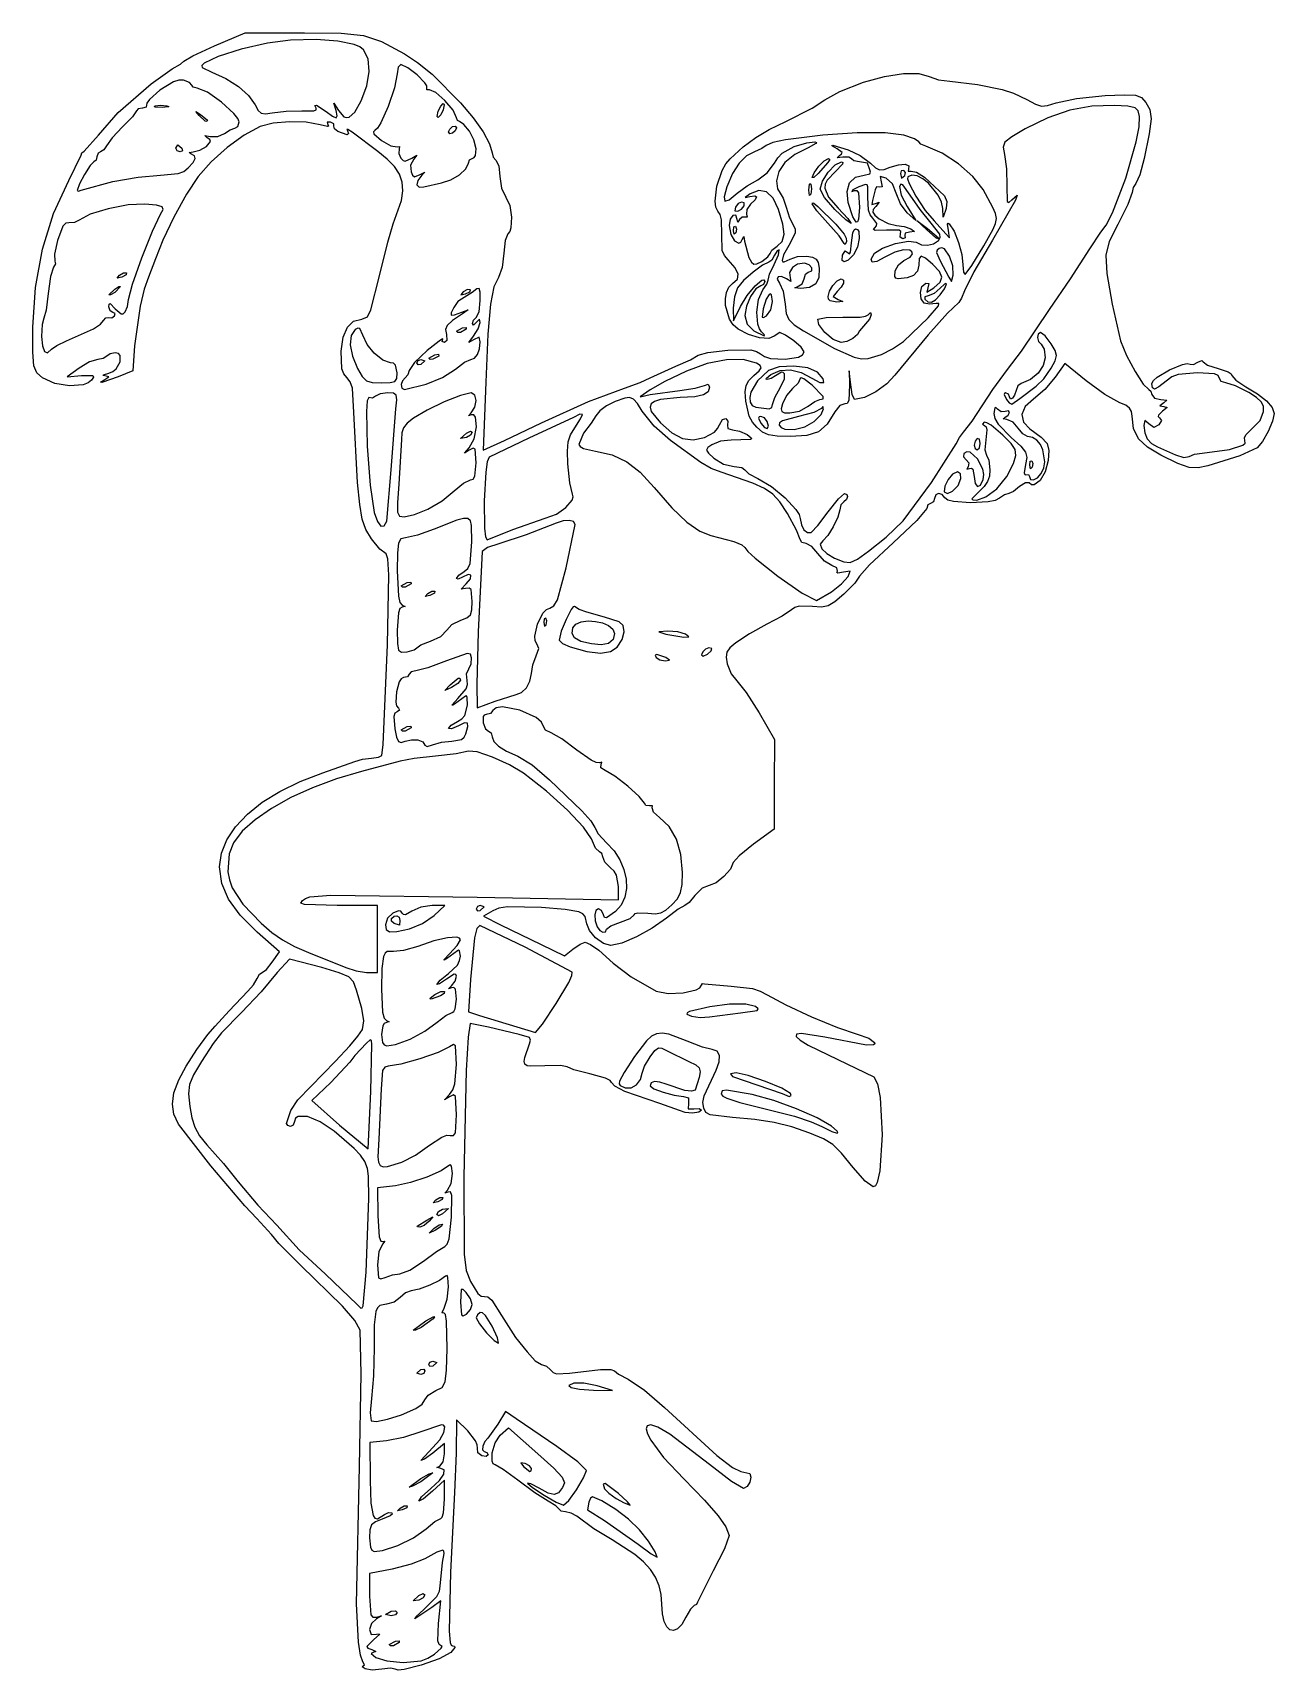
# Model space of a CAD drawing. Extents: x -2 to 140, y -370 to -182.
import ezdxf

# ---------------------------------------------------------------- set-up
doc = ezdxf.new("R2010")
doc.units = 0

msp = doc.modelspace()

# ---------------------------------------------------------------- linework, layer by layer
at = {"layer": 'Layer 1'}
for p, q in [((15.928699, -184.704133), (18.404833, -183.575875)), ((18.404833, -183.575875), (21.910863, -182.079138)), ((24.467681, -183.285695), (21.47227, -183.968489)), ((21.910863, -182.079138), (28.696728, -182.095648)), ((27.11336, -182.921825), (24.467681, -183.285695)), ((30.037093, -182.855561), (27.11336, -182.921825)), ((28.696728, -182.095648), (32.91865, -182.136933)), ((32.527674, -183.033462), (30.037093, -182.855561)), ((34.400891, -183.431226), (32.527674, -183.033462)), ((32.91865, -182.136933), (35.48092, -182.391512)), ((35.048422, -183.704963), (34.400891, -183.431226)), ((35.472534, -184.024552), (35.048422, -183.704963)), ((35.48092, -182.391512), (37.514029, -183.095094)), ((37.514029, -183.095094), (40.148465, -184.483389)), ((14.507409, -185.682371), (14.898802, -185.315098)), ((14.898802, -185.315098), (15.928699, -184.704133)), ((17.209764, -185.552955), (16.946668, -185.828002)), ((18.821505, -184.785733), (17.209764, -185.552955)), ((21.47227, -183.968489), (18.821505, -184.785733)), ((35.988266, -185.073494), (35.472534, -184.024552)), ((36.109035, -186.508425), (35.988266, -185.073494)), ((40.148465, -184.483389), (41.668871, -185.474876)), ((41.668871, -185.474876), (43.317083, -186.818349)), ((11.142084, -187.911101), (13.566401, -186.224926)), ((13.566401, -186.224926), (14.507409, -185.682371)), ((16.946668, -185.828002), (16.980321, -186.059572)), ((16.980321, -186.059572), (18.114546, -186.595907)), ((18.114546, -186.595907), (19.701196, -187.309543)), ((19.701196, -187.309543), (21.137236, -188.235368)), ((35.84244, -188.16803), (36.109035, -186.508425)), ((39.327918, -186.76699), (39.025856, -188.395923)), ((39.446753, -186.029664), (39.327918, -186.76699)), ((39.732464, -185.722994), (39.446753, -186.029664)), ((40.552324, -186.084299), (39.732464, -185.722994)), ((41.616725, -186.908969), (40.552324, -186.084299)), ((42.488829, -187.808135), (41.616725, -186.908969)), ((43.317083, -186.818349), (46.589428, -190.1008)), ((92.710056, -187.729368), (95.101263, -187.078301)), ((95.101263, -187.078301), (97.286072, -186.742483)), ((97.286072, -186.742483), (99.067996, -186.738732)), ((99.067996, -186.738732), (100.250546, -187.083869)), ((100.250546, -187.083869), (101.285542, -187.463557)), ((101.285542, -187.463557), (102.610172, -187.628615)), ((7.373176, -191.228613), (11.142084, -187.911101)), ((12.152855, -188.669535), (10.975645, -189.727738)), ((13.726489, -187.684297), (12.152855, -188.669535)), ((14.336401, -187.505794), (13.726489, -187.684297)), ((14.863457, -187.52185), (14.336401, -187.505794)), ((15.527422, -187.768576), (14.863457, -187.52185)), ((15.803584, -188.069107), (15.527422, -187.768576)), ((15.98421, -188.308407), (15.803584, -188.069107)), ((16.418478, -188.407943), (15.98421, -188.308407)), ((17.590755, -188.899823), (16.418478, -188.407943)), ((19.198818, -190.041975), (17.590755, -188.899823)), ((21.137236, -188.235368), (22.295073, -189.276619)), ((22.295073, -189.276619), (23.047117, -190.336537)), ((35.196083, -189.890993), (35.84244, -188.16803)), ((39.025856, -188.395923), (38.309981, -190.509521)), ((42.716256, -188.164133), (42.488829, -187.808135)), ((42.70414, -188.614928), (42.731794, -188.392929)), ((43.036645, -188.601322), (42.70414, -188.614928)), ((42.731794, -188.392929), (42.716256, -188.164133)), ((43.765099, -188.916905), (43.036645, -188.601322)), ((44.795348, -189.847121), (43.765099, -188.916905)), ((88.299245, -189.766081), (89.995711, -188.796563)), ((89.995711, -188.796563), (92.710056, -187.729368)), ((102.610172, -187.628615), (105.776909, -188.006934)), ((105.776909, -188.006934), (108.576813, -188.572535)), ((108.576813, -188.572535), (109.892827, -188.997622)), ((109.892827, -188.997622), (111.422231, -189.739468)), ((117.11572, -189.601817), (120.369322, -189.277667)), ((120.369322, -189.277667), (122.611922, -189.17962)), ((122.611922, -189.17962), (123.864183, -189.233171)), ((123.864183, -189.233171), (124.540287, -189.509073)), ((5.111221, -193.815406), (7.373176, -191.228613)), ((9.47011, -191.023184), (9.004121, -191.687845)), ((9.677288, -190.801516), (9.47011, -191.023184)), ((10.175395, -190.709324), (9.677288, -190.801516)), ((10.600315, -190.608906), (10.175395, -190.709324)), ((10.631531, -190.367497), (10.600315, -190.608906)), ((10.674492, -190.127785), (10.631531, -190.367497)), ((10.975645, -189.727738), (10.674492, -190.127785)), ((11.501221, -190.530772), (11.610357, -190.457723)), ((11.615731, -190.588448), (11.501221, -190.530772)), ((11.610357, -190.457723), (12.23874, -190.37475)), ((11.610357, -190.457723), (11.610357, -190.457723)), ((12.410652, -190.634507), (11.615731, -190.588448)), ((12.23874, -190.37475), (12.96753, -190.443499)), ((13.134069, -190.572542), (12.410652, -190.634507)), ((12.96753, -190.443499), (13.17118, -190.513266)), ((13.17118, -190.513266), (13.134069, -190.572542)), ((16.650662, -191.572332), (16.255975, -191.092854)), ((16.255975, -191.092854), (16.821464, -191.427467)), ((20.620161, -191.334166), (19.198818, -190.041975)), ((23.047117, -190.336537), (23.397336, -190.962414)), ((23.397336, -190.962414), (23.755193, -191.279766)), ((25.028457, -191.22994), (26.598064, -191.056338)), ((26.598064, -191.056338), (28.396974, -191.03721)), ((28.396974, -191.03721), (29.780533, -191.00183)), ((29.780533, -191.00183), (30.064968, -190.893537)), ((29.902089, -190.389792), (30.082354, -190.354387)), ((30.066742, -190.726907), (29.902089, -190.389792)), ((30.064968, -190.893537), (30.066742, -190.726907)), ((30.082354, -190.354387), (31.184878, -191.092864)), ((31.184878, -191.092864), (31.905735, -191.647146)), ((32.343959, -190.996965), (32.084891, -190.133958)), ((32.084891, -190.133958), (32.608802, -190.996965)), ((32.462655, -191.601067), (32.343959, -190.996965)), ((32.343959, -190.996965), (32.343959, -190.996965)), ((32.608802, -190.996965), (33.20947, -191.691444)), ((33.814877, -191.74974), (34.464067, -191.155156)), ((34.464067, -191.155156), (35.196083, -189.890993)), ((38.309981, -190.509521), (37.465761, -192.378958)), ((43.890554, -191.668202), (44.036004, -191.066511)), ((44.036004, -191.066511), (44.312037, -190.496712)), ((44.606631, -190.901091), (44.304221, -191.476432)), ((44.312037, -190.496712), (44.584161, -190.17704)), ((44.584161, -190.17704), (44.717885, -190.325728)), ((44.717885, -190.325728), (44.606631, -190.901091)), ((45.71553, -190.96045), (44.795348, -189.847121)), ((46.113782, -191.825372), (45.71553, -190.96045)), ((46.589428, -190.1008), (48.00981, -191.809554)), ((83.839555, -192.243541), (86.828373, -190.696088)), ((86.828373, -190.696088), (88.299245, -189.766081)), ((111.422231, -189.739468), (112.405934, -190.273964)), ((112.405934, -190.273964), (113.103205, -190.491149)), ((113.103205, -190.491149), (113.799954, -190.421223)), ((113.799954, -190.421223), (114.782092, -190.09439)), ((116.349308, -190.944295), (113.813192, -191.811585)), ((114.782092, -190.09439), (117.11572, -189.601817)), ((118.876084, -190.477405), (116.349308, -190.944295)), ((121.436886, -190.399472), (118.876084, -190.477405)), ((122.979018, -190.48865), (121.436886, -190.399472)), ((123.80622, -190.656796), (122.979018, -190.48865)), ((124.166365, -191.013462), (123.80622, -190.656796)), ((124.307326, -191.668202), (124.166365, -191.013462)), ((124.540287, -189.509073), (125.054419, -190.078078)), ((125.054419, -190.078078), (125.508801, -190.865642)), ((125.508801, -190.865642), (125.635846, -191.916089)), ((7.883766, -192.845097), (6.688884, -194.107312)), ((9.004121, -191.687845), (7.883766, -192.845097)), ((17.353526, -192.193513), (16.650662, -191.572332)), ((16.650662, -191.572332), (16.650662, -191.572332)), ((16.821464, -191.427467), (17.613148, -192.098732)), ((17.545868, -192.239522), (17.353526, -192.193513)), ((17.613148, -192.098732), (17.545868, -192.239522)), ((20.201404, -193.183503), (20.747571, -193.010677)), ((21.066279, -191.880204), (20.620161, -191.334166)), ((20.747571, -193.010677), (21.089894, -192.794911)), ((21.232277, -192.276166), (21.066279, -191.880204)), ((21.089894, -192.794911), (21.232277, -192.276166)), ((23.623862, -192.82156), (21.817991, -193.805205)), ((25.110043, -192.433123), (23.623862, -192.82156)), ((23.755193, -191.279766), (24.254347, -191.348854)), ((24.254347, -191.348854), (25.028457, -191.22994)), ((26.990338, -192.264263), (25.110043, -192.433123)), ((28.907102, -192.325157), (26.990338, -192.264263)), ((30.502693, -192.62598), (28.907102, -192.325157)), ((31.347631, -192.823158), (30.502693, -192.62598)), ((31.687397, -192.32166), (31.316392, -192.310413)), ((31.316392, -192.310413), (31.373956, -192.576196)), ((31.455725, -192.755619), (31.347631, -192.823158)), ((31.373956, -192.576196), (31.455725, -192.755619)), ((32.064802, -192.52632), (31.687397, -192.32166)), ((31.905735, -191.647146), (32.32412, -191.81717)), ((32.089663, -192.768954), (32.064802, -192.52632)), ((32.129245, -193.066264), (32.089663, -192.768954)), ((32.542051, -193.402373), (32.129245, -193.066264)), ((32.32412, -191.81717), (32.462655, -191.601067)), ((33.20947, -191.691444), (33.509141, -191.801158)), ((33.509141, -191.801158), (33.814877, -191.74974)), ((37.084731, -192.994355), (36.778664, -193.275402)), ((37.465761, -192.378958), (37.084731, -192.994355)), ((44.001808, -191.770099), (43.890554, -191.668202)), ((43.890554, -191.668202), (43.890554, -191.668202)), ((44.304221, -191.476432), (44.001808, -191.770099)), ((45.209, -193.439486), (45.34189, -193.098981)), ((45.34189, -193.098981), (45.661394, -192.818907)), ((45.661394, -192.818907), (45.980893, -192.764152)), ((45.980893, -192.764152), (46.113782, -192.965409)), ((46.113782, -192.965409), (45.980893, -193.305927)), ((46.21802, -192.1207), (46.113782, -191.825372)), ((46.468634, -192.243541), (46.21802, -192.1207)), ((46.947236, -192.570784), (46.468634, -192.243541)), ((47.599608, -193.357556), (46.947236, -192.570784)), ((48.00981, -191.809554), (49.150499, -193.409842)), ((81.928766, -193.164604), (83.839555, -192.243541)), ((111.22437, -193.090715), (109.680019, -193.992612)), ((113.813192, -191.811585), (111.22437, -193.090715)), ((123.9526, -194.551468), (124.266751, -192.853232)), ((124.266751, -192.853232), (124.307326, -191.668202)), ((125.635846, -191.916089), (125.422718, -193.643694)), ((3.475928, -195.631675), (5.111221, -193.815406)), ((6.688884, -194.107312), (6.043716, -195.024361)), ((13.99402, -195.312058), (14.193517, -194.92849)), ((14.193517, -194.92849), (14.672607, -195.312058)), ((17.573419, -194.10141), (17.292784, -193.861948)), ((17.292784, -193.861948), (17.904772, -193.957448)), ((17.492635, -195.085462), (17.966832, -194.518008)), ((17.876477, -194.316433), (17.573419, -194.10141)), ((17.966832, -194.518008), (17.876477, -194.316433)), ((17.904772, -193.957448), (18.79929, -193.963202)), ((18.79929, -193.963202), (19.568925, -193.599026)), ((19.568925, -193.599026), (20.201404, -193.183503)), ((21.817991, -193.805205), (19.859988, -195.225614)), ((33.586645, -193.754379), (32.542051, -193.402373)), ((33.655505, -193.150702), (33.572998, -193.163479)), ((33.572998, -193.163479), (33.630227, -193.298346)), ((33.754952, -193.625326), (33.586645, -193.754379)), ((33.630227, -193.298346), (33.754952, -193.625326)), ((34.169014, -193.468978), (33.655505, -193.150702)), ((37.103979, -195.66461), (34.169014, -193.468978)), ((36.778664, -193.275402), (36.602362, -193.417867)), ((36.602362, -193.417867), (36.666937, -193.654017)), ((36.666937, -193.654017), (37.524761, -194.416595)), ((37.524761, -194.416595), (38.599746, -195.017552)), ((45.34189, -193.640766), (45.209, -193.439486)), ((45.209, -193.439486), (45.209, -193.439486)), ((45.661394, -193.586015), (45.34189, -193.640766)), ((45.980893, -193.305927), (45.661394, -193.586015)), ((48.109272, -194.356126), (47.599608, -193.357556)), ((48.349794, -195.366488), (48.109272, -194.356126)), ((49.150499, -193.409842), (49.909621, -194.786553)), ((49.909621, -194.786553), (50.1853, -195.824574)), ((78.950545, -195.146495), (80.372605, -194.083337)), ((80.372605, -194.083337), (81.928766, -193.164604)), ((82.341448, -194.637596), (81.584904, -194.985527)), ((83.777706, -194.32603), (82.341448, -194.637596)), ((88.067775, -193.799636), (83.777706, -194.32603)), ((84.762402, -195.106459), (86.233884, -194.680413)), ((86.233884, -194.680413), (87.15019, -194.573155)), ((87.276147, -194.765484), (86.376583, -195.238201)), ((87.15019, -194.573155), (87.32666, -194.633071)), ((87.32666, -194.633071), (87.276147, -194.765484)), ((91.979375, -193.528379), (88.067775, -193.799636)), ((89.10501, -194.973078), (89.210996, -194.95866)), ((89.147565, -195.045752), (89.10501, -194.973078)), ((89.210996, -194.95866), (90.958343, -195.470328)), ((95.176807, -193.525208), (91.979375, -193.528379)), ((97.32437, -193.803072), (95.176807, -193.525208)), ((98.538529, -194.224328), (97.32437, -193.803072)), ((99.043532, -194.561573), (98.538529, -194.224328)), ((99.276089, -194.823708), (99.043532, -194.561573)), ((99.835214, -195.06438), (99.276089, -194.823708)), ((108.914151, -194.604968), (108.713174, -195.192966)), ((109.680019, -193.992612), (108.914151, -194.604968)), ((122.757462, -198.729194), (123.9526, -194.551468)), ((125.422718, -193.643694), (124.856579, -196.462735)), ((1.716131, -199.011286), (3.136636, -196.084388)), ((3.136636, -196.084388), (3.236303, -195.817402)), ((3.236303, -195.817402), (3.475928, -195.631675)), ((4.600528, -196.846303), (4.170899, -197.285255)), ((4.844658, -196.677291), (4.600528, -196.846303)), ((4.9462, -196.270936), (4.844658, -196.677291)), ((5.070134, -195.864621), (4.9462, -196.270936)), ((5.368105, -195.695626), (5.070134, -195.864621)), ((5.740602, -195.498445), (5.368105, -195.695626)), ((6.043716, -195.024361), (5.740602, -195.498445)), ((14.134753, -195.582942), (13.99402, -195.312058)), ((13.99402, -195.312058), (13.99402, -195.312058)), ((14.47311, -195.695626), (14.134753, -195.582942)), ((14.729337, -195.582942), (14.47311, -195.695626)), ((14.672607, -195.312058), (14.729337, -195.582942)), ((15.519274, -195.802483), (15.948996, -195.725881)), ((15.690486, -195.949655), (15.519274, -195.802483)), ((16.113238, -196.176267), (15.690486, -195.949655)), ((15.948996, -195.725881), (16.742339, -195.525274)), ((15.98159, -196.932948), (16.212933, -196.488745)), ((16.212933, -196.488745), (16.113238, -196.176267)), ((16.742339, -195.525274), (17.492635, -195.085462)), ((19.859988, -195.225614), (18.013419, -196.870431)), ((38.187228, -196.547466), (37.103979, -195.66461)), ((39.008933, -197.405566), (38.187228, -196.547466)), ((38.599746, -195.017552), (39.313477, -195.127824)), ((39.313477, -195.127824), (39.572329, -195.105592)), ((39.553682, -195.388032), (39.522315, -195.902481)), ((39.522315, -195.902481), (39.750579, -196.438097)), ((39.572329, -195.105592), (39.553682, -195.388032)), ((39.750579, -196.438097), (39.994732, -196.707273)), ((39.994732, -196.707273), (40.235657, -196.796999)), ((40.235657, -196.796999), (40.989902, -196.438097)), ((41.213202, -196.540233), (40.867177, -197.236457)), ((40.989902, -196.438097), (41.588887, -196.078733)), ((41.588887, -196.078733), (41.213202, -196.540233)), ((47.470955, -197.023143), (47.603844, -196.627358)), ((47.603844, -196.627358), (47.923346, -196.462735)), ((47.923346, -196.462735), (48.151212, -196.379222)), ((48.151212, -196.379222), (48.296157, -196.148679)), ((48.296157, -196.148679), (48.349794, -195.366488)), ((50.1853, -195.824574), (50.31819, -196.312938)), ((50.31819, -196.312938), (50.637691, -196.654533)), ((50.637691, -196.654533), (50.957192, -197.300779)), ((76.962265, -197.090277), (77.442054, -196.500835)), ((77.442054, -196.500835), (78.950545, -195.146495)), ((79.310027, -196.18889), (78.473307, -197.013932)), ((80.249017, -195.702146), (79.310027, -196.18889)), ((81.080076, -195.35025), (80.249017, -195.702146)), ((81.584904, -194.985527), (81.080076, -195.35025)), ((82.513424, -197.0151), (82.903721, -196.383905)), ((82.903721, -196.383905), (83.402834, -195.860331)), ((83.402834, -195.860331), (84.762402, -195.106459)), ((84.859464, -196.014425), (83.721488, -196.935559)), ((86.376583, -195.238201), (84.859464, -196.014425)), ((87.598679, -197.37149), (88.224346, -196.735018)), ((88.224346, -196.735018), (88.708405, -196.462735)), ((88.861095, -196.603574), (88.640945, -196.942174)), ((88.708405, -196.462735), (88.861095, -196.603574)), ((89.710695, -195.368503), (89.147565, -195.045752)), ((89.483833, -197.201443), (90.180459, -196.846303)), ((89.685799, -196.402942), (89.936893, -196.157257)), ((90.335004, -196.340166), (89.685799, -196.402942)), ((90.272981, -195.776596), (89.710695, -195.368503)), ((89.936893, -196.157257), (90.212444, -195.953655)), ((90.180459, -196.846303), (90.367358, -196.921519)), ((90.212444, -195.953655), (90.272981, -195.776596)), ((91.053881, -196.30868), (90.335004, -196.340166)), ((90.958343, -195.470328), (92.336182, -196.146773)), ((91.352884, -196.498662), (91.053881, -196.30868)), ((91.618664, -196.744174), (91.352884, -196.498662)), ((92.257666, -196.846303), (91.618664, -196.744174)), ((93.16245, -197.00669), (92.257666, -196.846303)), ((92.336182, -196.146773), (93.506646, -197.012278)), ((101.703087, -195.85129), (99.835214, -195.06438)), ((103.594433, -197.072903), (101.703087, -195.85129)), ((108.713174, -195.192966), (108.863497, -196.021791)), ((108.863497, -196.021791), (109.084859, -197.668684)), ((124.856579, -196.462735), (124.355938, -198.330573)), ((3.526645, -198.290639), (2.940261, -199.395241)), ((4.170899, -197.285255), (3.526645, -198.290639)), ((6.756263, -199.121804), (9.668096, -198.598278)), ((9.668096, -198.598278), (12.238764, -198.380548)), ((12.238764, -198.380548), (14.259737, -198.209736)), ((14.259737, -198.209736), (14.892826, -197.956125)), ((14.892826, -197.956125), (15.411228, -197.554737)), ((16.541848, -198.527303), (15.217463, -200.558475)), ((15.411228, -197.554737), (15.98159, -196.932948)), ((18.013419, -196.870431), (16.541848, -198.527303)), ((39.576275, -198.272981), (39.008933, -197.405566)), ((39.896436, -199.18378), (39.576275, -198.272981)), ((40.867177, -197.236457), (40.911958, -197.998786)), ((40.911958, -197.998786), (41.094797, -198.393715)), ((41.094797, -198.393715), (41.296422, -198.568631)), ((41.296422, -198.568631), (41.967212, -198.323369)), ((42.155361, -198.37987), (41.696095, -198.979678)), ((41.967212, -198.323369), (42.47873, -198.029199)), ((42.47873, -198.029199), (42.155361, -198.37987)), ((45.470608, -198.927687), (46.464112, -198.353324)), ((46.464112, -198.353324), (47.189794, -197.675577)), ((47.189794, -197.675577), (47.470955, -197.023143)), ((50.957192, -197.300779), (51.090082, -198.521659)), ((51.090082, -198.521659), (51.285191, -199.891597)), ((75.927961, -199.652968), (76.539954, -197.85549)), ((76.539954, -197.85549), (76.962265, -197.090277)), ((77.733817, -198.183658), (77.086519, -199.704452)), ((78.473307, -197.013932), (77.733817, -198.183658)), ((80.607044, -198.910307), (81.679585, -198.127497)), ((81.679585, -198.127497), (82.513424, -197.0151)), ((83.006415, -197.955759), (82.758006, -199.029179)), ((83.721488, -196.935559), (83.006415, -197.955759)), ((86.843359, -198.654726), (87.061613, -198.101582)), ((87.044101, -198.642093), (86.843359, -198.654726)), ((86.843359, -198.654726), (86.843359, -198.654726)), ((87.506519, -198.188749), (87.044101, -198.642093)), ((87.061613, -198.101582), (87.598679, -197.37149)), ((88.640945, -196.942174), (87.506519, -198.188749)), ((88.013561, -199.088547), (88.678945, -198.05486)), ((89.508522, -197.967487), (88.550865, -198.964519)), ((88.678945, -198.05486), (89.483833, -197.201443)), ((90.313559, -197.140311), (89.508522, -197.967487)), ((90.367358, -196.921519), (90.313559, -197.140311)), ((91.120531, -199.270246), (91.784758, -198.615693)), ((91.784758, -198.615693), (92.784109, -198.380548)), ((92.784109, -198.380548), (93.431313, -198.239062)), ((93.437044, -197.773854), (93.16245, -197.00669)), ((93.431313, -198.239062), (93.510247, -198.050744)), ((93.510247, -198.050744), (93.437044, -197.773854)), ((93.506646, -197.012278), (94.099098, -197.54704)), ((94.099098, -197.54704), (94.562221, -197.780455)), ((94.562221, -197.780455), (95.063045, -197.747207)), ((95.319604, -198.716561), (94.636508, -198.525116)), ((94.636508, -198.525116), (94.751477, -199.162811)), ((95.063045, -197.747207), (95.7686, -197.48198)), ((96.027821, -199.384793), (95.319604, -198.716561)), ((95.7686, -197.48198), (96.722621, -197.182881)), ((96.722621, -197.182881), (97.48878, -197.129206)), ((97.04528, -197.870403), (96.932372, -198.205654)), ((96.932372, -198.205654), (97.049427, -198.737072)), ((97.316744, -197.848587), (97.04528, -197.870403)), ((97.049427, -198.737072), (97.440843, -198.407048)), ((97.511753, -198.095708), (97.316744, -197.848587)), ((97.440843, -198.407048), (97.511753, -198.095708)), ((97.440843, -198.407048), (97.440843, -198.407048)), ((97.48878, -197.129206), (97.915799, -197.305407)), ((97.776236, -198.560069), (97.75906, -198.818723)), ((98.251227, -198.377442), (97.776236, -198.560069)), ((97.852399, -197.695933), (97.82397, -197.928555)), ((97.82397, -197.928555), (98.188873, -197.910478)), ((97.915799, -197.305407), (97.852399, -197.695933)), ((98.188873, -197.910478), (98.786978, -198.037481)), ((98.841285, -198.474785), (98.251227, -198.377442)), ((98.786978, -198.037481), (99.69529, -198.605338)), ((99.492896, -198.80349), (98.841285, -198.474785)), ((99.69529, -198.605338), (102.006231, -200.740208)), ((105.247466, -198.53127), (103.594433, -197.072903)), ((106.400402, -200.028443), (105.247466, -198.53127)), ((109.084859, -197.668684), (109.134416, -199.662457)), ((124.355938, -198.330573), (123.898798, -199.320291)), ((-0.006556, -202.768096), (1.716131, -199.011286)), ((2.940261, -199.395241), (2.684244, -200.131849)), ((2.684244, -200.131849), (2.818963, -200.210843)), ((2.818963, -200.210843), (3.142861, -200.103317)), ((3.142861, -200.103317), (6.756263, -199.121804)), ((6.756263, -199.121804), (6.756263, -199.121804)), ((15.217463, -200.558475), (13.769422, -203.177115)), ((39.823943, -201.271811), (39.976598, -200.172034)), ((39.976598, -200.172034), (39.896436, -199.18378)), ((41.696095, -198.979678), (41.593146, -199.480473)), ((41.593146, -199.480473), (41.827853, -199.77029)), ((41.827853, -199.77029), (42.381557, -199.737162)), ((42.381557, -199.737162), (44.385984, -199.269971)), ((44.385984, -199.269971), (45.470608, -198.927687)), ((44.385984, -199.269971), (44.385984, -199.269971)), ((51.285191, -199.891597), (51.754284, -200.896305)), ((75.726463, -201.372753), (75.927961, -199.652968)), ((77.086519, -199.704452), (76.752171, -200.85998)), ((77.318912, -201.219439), (78.267786, -200.453696)), ((78.267786, -200.453696), (79.407347, -199.589736)), ((79.72484, -200.531645), (79.159955, -200.948498)), ((79.407347, -199.589736), (80.607044, -198.910307)), ((80.724551, -200.122342), (79.72484, -200.531645)), ((81.603996, -200.287523), (80.724551, -200.122342)), ((82.358063, -201.024374), (81.603996, -200.287523)), ((82.758006, -199.029179), (82.875442, -199.955291)), ((82.875442, -199.955291), (83.158564, -200.463235)), ((83.158564, -200.463235), (83.532444, -201.021174)), ((86.464778, -200.106562), (86.51912, -199.432609)), ((86.537877, -200.719919), (86.464778, -200.106562)), ((86.464778, -200.106562), (86.464778, -200.106562)), ((86.51912, -199.432609), (86.587161, -199.335529)), ((86.690087, -200.578748), (86.537877, -200.719919)), ((86.587161, -199.335529), (86.673323, -199.428072)), ((86.673323, -199.428072), (86.771186, -199.960833)), ((86.771186, -199.960833), (86.690087, -200.578748)), ((87.735447, -199.984501), (88.013561, -199.088547)), ((88.23259, -200.938634), (87.735447, -199.984501)), ((88.326983, -199.420922), (88.275273, -199.878707)), ((88.275273, -199.878707), (88.694995, -200.886785)), ((88.550865, -198.964519), (88.326983, -199.420922)), ((90.835294, -200.267879), (91.120531, -199.270246)), ((90.972911, -201.532264), (90.835294, -200.267879)), ((91.503681, -200.072159), (91.392588, -200.244989)), ((91.392588, -200.244989), (91.692177, -200.145424)), ((92.182267, -199.717152), (91.503681, -200.072159)), ((91.692177, -200.145424), (91.959319, -200.127164)), ((91.959319, -200.127164), (92.13146, -200.415095)), ((92.13146, -200.415095), (92.243907, -202.09764)), ((92.936252, -199.466087), (92.182267, -199.717152)), ((93.116312, -199.478328), (92.936252, -199.466087)), ((93.226963, -199.73671), (93.116312, -199.478328)), ((93.228008, -200.93147), (93.226963, -199.73671)), ((94.067229, -200.052573), (93.764156, -201.288791)), ((94.212704, -199.726762), (94.067229, -200.052573)), ((94.568083, -199.748422), (94.212704, -199.726762)), ((94.868063, -199.738255), (94.568083, -199.748422)), ((94.751477, -199.162811), (94.868063, -199.738255)), ((96.462664, -200.463573), (96.027821, -199.384793)), ((96.938392, -201.670613), (96.462664, -200.463573)), ((96.987638, -199.427049), (96.855926, -199.683426)), ((96.855926, -199.683426), (97.036861, -200.659598)), ((97.214646, -199.492344), (96.987638, -199.427049)), ((98.068641, -200.6819), (97.214646, -199.492344)), ((97.75906, -198.818723), (97.939774, -199.326261)), ((97.939774, -199.326261), (98.72453, -200.803062)), ((100.152547, -199.31495), (99.492896, -198.80349)), ((101.281915, -200.691701), (100.152547, -199.31495)), ((107.537796, -202.080482), (106.400402, -200.028443)), ((109.134416, -199.662457), (109.178917, -201.412404)), ((121.229698, -202.684655), (122.757462, -198.729194)), ((123.472648, -200.37346), (122.995113, -201.733591)), ((123.59783, -199.779968), (123.472648, -200.37346)), ((123.898798, -199.320291), (123.59783, -199.779968)), ((6.231278, -202.2339), (4.159877, -202.857019)), ((8.518374, -201.797773), (6.231278, -202.2339)), ((10.414895, -201.695981), (8.518374, -201.797773)), ((11.758704, -201.822634), (10.414895, -201.695981)), ((12.416203, -201.997433), (11.758704, -201.822634)), ((12.239039, -202.850044), (12.529085, -202.310022)), ((12.529085, -202.310022), (12.416203, -201.997433)), ((38.848911, -203.942216), (39.823943, -201.271811)), ((51.754284, -200.896305), (52.206469, -201.858234)), ((52.206469, -201.858234), (52.414418, -203.177013)), ((75.81727, -202.04085), (75.726463, -201.372753)), ((76.055847, -202.494332), (75.81727, -202.04085)), ((76.752171, -200.85998), (76.821671, -201.359922)), ((76.821671, -201.359922), (77.318912, -201.219439)), ((78.055445, -202.056436), (77.99938, -202.459304)), ((77.99938, -202.459304), (78.318061, -202.511886)), ((78.379737, -201.641482), (78.055445, -202.056436)), ((78.318061, -202.511886), (78.750286, -202.270822)), ((78.765162, -201.460135), (78.379737, -201.641482)), ((78.750286, -202.270822), (79.034654, -201.904515)), ((79.04053, -201.538958), (78.765162, -201.460135)), ((79.034654, -201.904515), (79.04053, -201.538958)), ((79.034654, -201.904515), (79.034654, -201.904515)), ((79.159955, -200.948498), (79.703814, -200.833623)), ((79.365835, -202.299926), (79.333324, -202.86091)), ((79.790897, -201.717712), (79.365835, -202.299926)), ((79.703814, -200.833623), (80.262138, -200.738531)), ((80.308152, -201.205666), (79.790897, -201.717712)), ((80.262138, -200.738531), (80.464408, -200.870908)), ((80.464408, -200.870908), (80.308152, -201.205666)), ((82.981636, -202.330078), (82.358063, -201.024374)), ((83.478623, -203.979306), (82.981636, -202.330078)), ((83.532444, -201.021174), (83.868099, -202.067386)), ((83.868099, -202.067386), (84.237744, -203.257951)), ((86.843359, -201.647834), (86.899423, -201.552686)), ((87.364758, -202.469097), (86.843359, -201.647834)), ((86.899423, -201.552686), (87.04143, -201.582355)), ((87.04143, -201.582355), (87.497435, -201.973378)), ((88.638538, -203.895113), (87.364758, -202.469097)), ((87.497435, -201.973378), (89.548101, -204.004136)), ((89.430222, -202.326833), (88.23259, -200.938634)), ((88.694995, -200.886785), (89.823282, -202.165486)), ((90.677368, -203.490745), (89.430222, -202.326833)), ((89.430222, -202.326833), (89.430222, -202.326833)), ((89.823282, -202.165486), (90.930494, -203.345577)), ((91.480299, -203.137897), (90.972911, -201.532264)), ((92.243907, -202.09764), (92.142583, -203.432502)), ((93.279903, -202.391991), (93.228008, -200.93147)), ((93.474859, -202.913519), (93.279903, -202.391991)), ((93.764156, -201.288791), (93.664487, -201.743751)), ((93.664487, -201.743751), (94.10345, -201.630111)), ((93.825051, -202.325709), (93.779292, -202.629922)), ((94.119147, -201.95667), (93.825051, -202.325709)), ((94.10345, -201.630111), (94.518856, -201.477637)), ((94.518856, -201.477637), (94.119147, -201.95667)), ((97.720613, -202.683703), (96.938392, -201.670613)), ((97.036861, -200.659598), (97.705373, -201.984808)), ((97.705373, -201.984808), (98.721099, -203.558648)), ((99.207032, -202.328642), (98.068641, -200.6819)), ((98.72453, -200.803062), (99.789814, -202.420627)), ((100.474557, -203.863984), (99.207032, -202.328642)), ((99.789814, -202.420627), (100.794939, -203.609109)), ((101.644604, -201.459776), (101.281915, -200.691701)), ((101.801278, -202.216173), (101.644604, -201.459776)), ((101.848065, -203.17508), (101.801278, -202.216173)), ((102.164422, -202.216173), (101.848065, -203.17508)), ((102.006231, -200.740208), (102.248452, -201.387068)), ((102.248452, -201.387068), (102.164422, -202.216173)), ((110.120743, -201.255722), (107.484655, -205.814535)), ((107.824262, -202.763379), (107.537796, -202.080482)), ((109.178917, -201.412404), (109.359807, -201.502259)), ((109.359807, -201.502259), (109.693081, -201.19673)), ((109.693081, -201.19673), (110.290217, -200.663042)), ((110.290217, -200.663042), (110.120743, -201.255722)), ((122.995113, -201.733591), (121.846998, -204.036507)), ((-1.277473, -206.870589), (-0.006556, -202.768096)), ((1.053001, -204.21685), (0.426096, -205.846539)), ((1.375756, -203.89541), (1.053001, -204.21685)), ((1.743034, -203.844652), (1.375756, -203.89541)), ((2.380903, -203.800985), (1.743034, -203.844652)), ((2.91044, -203.519786), (2.380903, -203.800985)), ((4.159877, -202.857019), (2.91044, -203.519786)), ((11.315132, -204.781062), (12.239039, -202.850044)), ((13.769422, -203.177115), (12.483791, -205.831426)), ((38.23966, -206.051799), (38.848911, -203.942216)), ((52.414418, -203.177013), (52.352445, -204.404584)), ((76.299017, -202.891139), (76.055847, -202.494332)), ((76.45502, -203.484558), (76.299017, -202.891139)), ((76.492879, -205.183401), (76.45502, -203.484558)), ((77.464771, -203.440075), (77.328765, -204.16139)), ((77.328765, -204.16139), (77.516189, -205.166121)), ((77.769823, -203.00671), (77.464771, -203.440075)), ((78.089469, -202.976024), (77.769823, -203.00671)), ((77.816868, -204.741272), (77.871932, -204.290172)), ((77.871932, -204.290172), (78.054474, -204.237872)), ((78.054474, -204.237872), (78.177708, -204.549403)), ((78.269259, -203.462749), (78.089469, -202.976024)), ((78.344042, -203.748019), (78.269259, -203.462749)), ((78.534096, -203.46035), (78.344042, -203.748019)), ((78.815927, -203.182926), (78.534096, -203.46035)), ((79.171786, -203.192606), (78.815927, -203.182926)), ((79.387772, -203.183476), (79.171786, -203.192606)), ((79.333324, -202.86091), (79.387772, -203.183476)), ((83.619873, -205.153588), (83.478623, -203.979306)), ((84.237744, -203.257951), (84.693356, -204.162999)), ((84.693356, -204.162999), (84.903623, -204.578625)), ((89.931958, -205.334958), (88.638538, -203.895113)), ((89.548101, -204.004136), (90.499932, -205.130922)), ((91.293552, -203.905612), (90.677368, -203.490745)), ((90.930494, -203.345577), (91.293552, -203.905612)), ((91.879118, -203.775282), (91.480299, -203.137897)), ((92.029444, -203.727157), (91.879118, -203.775282)), ((92.142583, -203.432502), (92.029444, -203.727157)), ((93.787324, -203.31653), (93.474859, -202.913519)), ((93.779292, -202.629922), (94.005589, -202.951528)), ((94.23092, -203.933986), (93.787324, -203.31653)), ((94.005589, -202.951528), (94.527661, -203.372748)), ((94.008496, -204.413922), (94.201032, -204.181586)), ((94.201032, -204.181586), (94.23092, -203.933986)), ((94.527661, -203.372748), (95.537428, -203.912089)), ((95.537428, -203.912089), (96.511502, -204.139856)), ((96.511502, -204.139856), (97.380828, -204.253211)), ((97.380828, -204.253211), (98.138748, -204.517526)), ((98.721099, -203.558648), (97.720613, -202.683703)), ((99.914072, -204.613454), (98.817334, -203.558648)), ((98.817334, -203.558648), (100.061412, -204.488542)), ((101.458887, -205.143139), (100.474557, -203.863984)), ((100.794939, -203.609109), (102.156017, -205.09738)), ((102.338974, -203.994247), (102.403306, -203.875589)), ((102.433007, -204.709324), (102.338974, -203.994247)), ((102.403306, -203.875589), (102.538299, -203.942216)), ((102.538299, -203.942216), (103.092352, -204.793117)), ((107.568693, -204.560379), (107.838546, -203.909927)), ((107.924123, -203.34206), (107.824262, -202.763379)), ((107.838546, -203.909927), (107.924123, -203.34206)), ((119.877089, -204.901123), (120.499762, -204.105058)), ((120.499762, -204.105058), (121.229698, -202.684655)), ((121.846998, -204.036507), (120.854257, -205.960409)), ((0.426096, -205.846539), (0.087684, -207.422503)), ((10.090443, -207.855947), (11.315132, -204.781062)), ((12.483791, -205.831426), (11.646638, -207.969612)), ((37.275674, -210.079195), (38.23966, -206.051799)), ((51.675364, -205.848267), (51.542476, -207.331564)), ((51.994864, -205.092893), (51.675364, -205.848267)), ((52.21221, -204.84415), (51.994864, -205.092893)), ((52.352445, -204.404584), (52.21221, -204.84415)), ((76.5464, -207.011397), (76.492879, -205.183401)), ((77.516189, -205.166121), (77.953384, -205.901837)), ((77.907512, -205.139463), (77.816868, -204.741272)), ((77.816868, -204.741272), (77.816868, -204.741272)), ((78.090186, -204.973033), (77.907512, -205.139463)), ((77.953384, -205.901837), (78.452733, -206.167859)), ((78.177708, -204.549403), (78.090186, -204.973033)), ((78.452733, -206.167859), (78.667085, -206.062023)), ((78.667085, -206.062023), (78.82662, -205.763509)), ((78.82662, -205.763509), (79.000959, -205.409828)), ((79.000959, -205.409828), (79.085846, -205.930923)), ((79.085846, -205.930923), (79.598526, -207.795227)), ((82.818266, -206.509507), (83.401162, -205.960973)), ((83.401162, -205.960973), (83.619873, -205.153588)), ((84.898998, -205.039091), (84.164359, -206.442338)), ((84.903623, -204.578625), (84.898998, -205.039091)), ((90.500578, -206.189439), (89.931958, -205.334958)), ((90.499932, -205.130922), (90.730581, -205.612988)), ((90.597276, -206.306399), (90.500578, -206.189439)), ((90.500578, -206.189439), (90.500578, -206.189439)), ((90.756068, -205.972974), (90.597276, -206.306399)), ((90.730581, -205.612988), (90.756068, -205.972974)), ((91.240903, -207.218474), (91.345958, -206.147698)), ((91.345958, -206.147698), (91.483738, -204.99639)), ((91.483738, -204.99639), (91.629073, -204.646157)), ((91.629073, -204.646157), (91.805275, -204.517526)), ((91.805275, -204.517526), (92.028694, -204.606784)), ((92.237293, -205.653227), (92.022503, -206.634207)), ((92.028694, -204.606784), (92.173113, -204.85019)), ((92.173113, -204.85019), (92.237293, -205.653227)), ((93.876404, -204.60189), (94.008496, -204.413922)), ((94.040914, -204.706763), (93.876404, -204.60189)), ((95.35355, -204.68621), (94.040914, -204.706763)), ((94.887723, -206.731955), (96.379451, -206.2249)), ((96.781246, -204.677705), (95.35355, -204.68621)), ((96.379451, -206.2249), (97.867167, -205.943906)), ((96.988774, -204.827645), (96.781246, -204.677705)), ((96.915016, -205.501879), (96.941076, -205.101952)), ((97.212266, -205.668231), (96.915016, -205.501879)), ((96.941076, -205.101952), (96.988774, -204.827645)), ((97.502675, -205.555561), (97.212266, -205.668231)), ((97.5031, -205.012057), (97.460164, -205.284691)), ((97.460164, -205.284691), (97.502675, -205.555561)), ((97.998949, -204.895252), (97.5031, -205.012057)), ((97.867167, -205.943906), (98.763334, -206.044377)), ((98.544813, -204.822743), (97.998949, -204.895252)), ((98.138748, -204.517526), (98.544813, -204.822743)), ((98.763334, -206.044377), (99.348433, -206.346668)), ((100.99418, -205.560891), (99.914072, -204.613454)), ((99.914072, -204.613454), (99.914072, -204.613454)), ((100.061412, -204.488542), (101.305487, -205.543319)), ((100.719364, -206.256157), (101.288173, -205.877696)), ((101.232229, -205.663573), (100.99418, -205.560891)), ((101.305487, -205.543319), (101.232229, -205.663573)), ((101.288173, -205.877696), (101.501708, -205.538388)), ((101.501708, -205.538388), (101.458887, -205.143139)), ((102.156017, -205.09738), (102.580427, -205.546544)), ((102.580427, -205.546544), (102.433007, -204.709324)), ((103.092352, -204.793117), (103.609715, -206.079189)), ((103.609715, -206.079189), (103.98231, -207.474777)), ((107.484655, -205.814535), (105.360573, -209.455152)), ((106.480813, -206.48264), (107.568693, -204.560379)), ((118.61938, -206.818907), (119.877089, -204.901123)), ((120.854257, -205.960409), (120.454736, -207.527003)), ((-2.077245, -211.239497), (-1.277473, -206.870589)), ((0.087684, -207.422503), (0.119307, -208.224148)), ((9.019891, -210.868221), (10.090443, -207.855947)), ((11.646638, -207.969612), (10.85237, -210.079195)), ((51.542476, -207.331564), (51.361448, -208.96744)), ((76.791837, -207.595489), (76.5464, -207.011397)), ((77.217151, -208.096781), (76.791837, -207.595489)), ((78.028261, -208.985961), (77.217151, -208.096781)), ((79.598526, -207.795227), (79.877103, -208.347573)), ((81.068796, -208.252878), (81.766801, -207.752364)), ((81.766801, -207.752364), (82.026579, -207.347481)), ((82.026579, -207.347481), (82.23757, -206.962414)), ((82.026579, -207.347481), (82.026579, -207.347481)), ((82.542078, -207.557144), (82.2257, -208.119327)), ((82.23757, -206.962414), (82.818266, -206.509507)), ((82.487891, -208.599391), (82.97311, -207.50161)), ((82.81463, -207.047585), (82.542078, -207.557144)), ((83.051461, -206.940319), (82.81463, -207.047585)), ((82.97311, -207.50161), (83.051461, -206.940319)), ((83.566997, -207.488155), (83.394513, -208.136377)), ((84.164359, -206.442338), (83.566997, -207.488155)), ((83.641495, -208.326129), (84.302532, -207.996536)), ((84.302532, -207.996536), (85.143669, -207.703787)), ((85.143669, -207.703787), (86.23613, -207.6542)), ((86.23613, -207.6542), (86.892816, -207.76533)), ((86.892816, -207.76533), (87.300596, -207.988563)), ((87.300596, -207.988563), (87.529992, -208.393428)), ((90.257255, -208.139331), (90.327026, -207.553645)), ((90.327026, -207.553645), (90.602874, -207.035876)), ((90.327026, -207.553645), (90.327026, -207.553645)), ((90.602874, -207.035876), (90.956328, -207.265947)), ((91.553431, -207.5007), (90.941902, -208.109782)), ((90.956328, -207.265947), (91.119429, -207.374792)), ((91.119429, -207.374792), (91.240903, -207.218474)), ((92.022503, -206.634207), (91.553431, -207.5007)), ((93.588143, -208.010594), (93.979523, -207.309664)), ((93.696321, -208.335139), (93.588143, -208.010594)), ((93.979523, -207.309664), (94.887723, -206.731955)), ((95.176724, -207.765706), (94.2454, -208.260957)), ((96.297069, -207.184879), (95.176724, -207.765706)), ((97.295699, -206.917696), (96.297069, -207.184879)), ((98.023854, -206.98166), (97.295699, -206.917696)), ((97.347066, -208.156443), (98.056493, -207.776385)), ((98.240016, -207.143292), (98.023854, -206.98166)), ((98.056493, -207.776385), (98.332775, -207.394274)), ((98.332775, -207.394274), (98.240016, -207.143292)), ((99.097006, -207.922188), (99.043532, -208.692016)), ((99.319875, -207.653946), (99.097006, -207.922188)), ((99.805816, -207.881978), (99.319875, -207.653946)), ((99.348433, -206.346668), (100.036614, -206.414871)), ((100.648502, -208.600971), (99.805816, -207.881978)), ((100.036614, -206.414871), (100.719364, -206.256157)), ((101.134279, -206.967672), (101.059123, -207.23581)), ((101.059123, -207.23581), (101.487489, -208.195051)), ((101.397511, -206.76393), (101.134279, -206.967672)), ((101.695479, -206.692844), (101.397511, -206.76393)), ((101.984907, -206.810952), (101.695479, -206.692844)), ((102.574113, -207.641585), (101.984907, -206.810952)), ((102.942469, -208.778923), (102.574113, -207.641585)), ((102.574113, -207.641585), (102.574113, -207.641585)), ((103.98231, -207.474777), (104.102064, -208.654227)), ((105.128503, -208.717088), (106.480813, -206.48264)), ((116.408488, -210.270993), (118.61938, -206.818907)), ((120.454736, -207.527003), (120.582452, -209.62615)), ((-0.010933, -208.908904), (-0.371845, -209.979733)), ((0.202791, -208.528511), (-0.010933, -208.908904)), ((0.119307, -208.224148), (0.202791, -208.528511)), ((7.258452, -210.167294), (7.539908, -209.839814)), ((7.539908, -209.839814), (8.008351, -209.566298)), ((7.539908, -209.839814), (7.539908, -209.839814)), ((8.29167, -209.806508), (7.793154, -210.054529)), ((8.008351, -209.566298), (8.351103, -209.57794)), ((8.351103, -209.57794), (8.29167, -209.806508)), ((51.361448, -208.96744), (50.92621, -210.08975)), ((78.380601, -209.708792), (78.028261, -208.985961)), ((78.280736, -210.299438), (78.380601, -209.708792)), ((80.071336, -209.482623), (78.993214, -210.45276)), ((79.877103, -208.347573), (80.140362, -208.584737)), ((81.154753, -208.684598), (80.071336, -209.482623)), ((80.140362, -208.584737), (80.50027, -208.541558)), ((80.50027, -208.541558), (81.068796, -208.252878)), ((81.88349, -208.353152), (81.154753, -208.684598)), ((81.791076, -210.38789), (81.963532, -209.735184)), ((82.2257, -208.119327), (81.88349, -208.353152)), ((81.963532, -209.735184), (82.487891, -208.599391)), ((83.394513, -208.136377), (83.465909, -208.292367)), ((83.465909, -208.292367), (83.641495, -208.326129)), ((84.56906, -208.959411), (84.244888, -209.510951)), ((84.244888, -209.510951), (84.300571, -210.128556)), ((85.172437, -208.575453), (84.56906, -208.959411)), ((85.954365, -208.460594), (85.172437, -208.575453)), ((85.92419, -210.242884), (86.057081, -209.720949)), ((86.509594, -208.647166), (85.954365, -208.460594)), ((86.057081, -209.720949), (86.376583, -209.503857)), ((86.376583, -209.503857), (86.793506, -209.348701)), ((86.813575, -209.00317), (86.509594, -208.647166)), ((86.793506, -209.348701), (86.813575, -209.00317)), ((87.529992, -208.393428), (87.651525, -209.049451)), ((87.651525, -209.049451), (87.614112, -210.084533)), ((90.486029, -208.323684), (90.257255, -208.139331)), ((90.941902, -208.109782), (90.486029, -208.323684)), ((94.2454, -208.260957), (93.696321, -208.335139)), ((96.289413, -209.990978), (96.340574, -209.347608)), ((96.340574, -209.347608), (96.725335, -208.635981)), ((96.725335, -208.635981), (97.347066, -208.156443)), ((98.449759, -209.853974), (97.707553, -210.153635)), ((98.895088, -209.366766), (98.449759, -209.853974)), ((99.043532, -208.692016), (98.895088, -209.366766)), ((101.420817, -209.41196), (100.648502, -208.600971)), ((101.6959, -210.050048), (101.420817, -209.41196)), ((101.487489, -208.195051), (102.499462, -210.079195)), ((102.807276, -210.559481), (102.999529, -209.83987)), ((102.999529, -209.83987), (102.942469, -208.778923)), ((104.102064, -208.654227), (104.158898, -209.496939)), ((104.158898, -209.496939), (104.374287, -209.746963)), ((105.360573, -209.455152), (104.282051, -211.628284)), ((104.374287, -209.746963), (105.128503, -208.717088)), ((120.582452, -209.62615), (121.171425, -213.147712)), ((-2.386495, -215.79555), (-2.077245, -211.239497)), ((-0.371845, -209.979733), (-0.642239, -211.944006)), ((6.303373, -212.09096), (6.981959, -211.42167)), ((6.981959, -211.805238), (6.502708, -212.086137)), ((7.660546, -211.135948), (6.981959, -211.805238)), ((6.981959, -211.42167), (7.461211, -211.140781)), ((7.793154, -210.054529), (7.258452, -210.167294)), ((7.461211, -211.140781), (7.660546, -211.135948)), ((8.5584, -212.611406), (9.019891, -210.868221)), ((10.352102, -211.447023), (9.884598, -213.385097)), ((10.85237, -210.079195), (10.352102, -211.447023)), ((36.312896, -213.818922), (37.275674, -210.079195)), ((46.897925, -211.757627), (46.616471, -212.085096)), ((47.923346, -211.805238), (46.679271, -212.575338)), ((47.366368, -211.484101), (46.897925, -211.757627)), ((47.151171, -211.972342), (47.649687, -211.724321)), ((47.709122, -211.495753), (47.366368, -211.484101)), ((47.649687, -211.724321), (47.709122, -211.495753)), ((47.709122, -211.495753), (47.709122, -211.495753)), ((48.446423, -211.388369), (47.923346, -211.805238)), ((48.71503, -211.346941), (48.446423, -211.388369)), ((48.81399, -211.768729), (48.71503, -211.346941)), ((48.828127, -212.74151), (48.81399, -211.768729)), ((50.382948, -211.158799), (50.003837, -213.145077)), ((50.92621, -210.08975), (50.382948, -211.158799)), ((76.897868, -212.525608), (77.021108, -211.80551)), ((77.021108, -211.80551), (77.298021, -211.209021)), ((77.298021, -211.209021), (77.73523, -210.79206)), ((77.73523, -210.79206), (78.280736, -210.299438)), ((78.280362, -211.30054), (77.93522, -212.322188)), ((78.993214, -210.45276), (78.280362, -211.30054)), ((79.386218, -212.162584), (80.306624, -211.057966)), ((80.387013, -211.391356), (79.792974, -212.264336)), ((80.306624, -211.057966), (81.077237, -210.424873)), ((80.959508, -211.03813), (80.387013, -211.391356)), ((80.706628, -212.604639), (81.182357, -211.528039)), ((81.270804, -210.900405), (80.959508, -211.03813)), ((81.077237, -210.424873), (81.313316, -210.380772)), ((81.182357, -211.528039), (81.644496, -210.850152)), ((81.40028, -210.569302), (81.270804, -210.900405)), ((81.313316, -210.380772), (81.40028, -210.569302)), ((81.644496, -210.850152), (81.791076, -210.38789)), ((82.927757, -210.025026), (82.829236, -210.297204)), ((82.829236, -210.297204), (83.116443, -210.750884)), ((83.313474, -209.995698), (82.927757, -210.025026)), ((83.116443, -210.750884), (83.50276, -211.659876)), ((83.887858, -210.27057), (83.313474, -209.995698)), ((83.50276, -211.659876), (83.746399, -213.145342)), ((84.406276, -210.555861), (83.887858, -210.27057)), ((84.300571, -210.128556), (84.406276, -210.555861)), ((84.852212, -211.298878), (85.132508, -211.157284)), ((85.529507, -211.377163), (84.852212, -211.298878)), ((85.132508, -211.157284), (85.691634, -210.816289)), ((86.543322, -211.259116), (85.529507, -211.377163)), ((85.691634, -210.816289), (85.92419, -210.242884)), ((87.241451, -210.824664), (86.543322, -211.259116)), ((87.614112, -210.084533), (87.241451, -210.824664)), ((88.652923, -212.284705), (88.82334, -211.676133)), ((88.82334, -211.676133), (89.221647, -211.016578)), ((89.221647, -211.016578), (89.712031, -210.487659)), ((89.714093, -211.715237), (89.223705, -212.285153)), ((89.712031, -210.487659), (90.15868, -210.270993)), ((90.170181, -211.226565), (89.714093, -211.715237)), ((90.15868, -210.270993), (90.421861, -210.408987)), ((90.415899, -210.759329), (90.170181, -211.226565)), ((90.421861, -210.408987), (90.415899, -210.759329)), ((96.419128, -210.193208), (96.289413, -209.990978)), ((96.66848, -210.265744), (96.419128, -210.193208)), ((97.707553, -210.153635), (96.66848, -210.265744)), ((99.224935, -211.834529), (99.409356, -211.142347)), ((99.302553, -212.557757), (99.224935, -211.834529)), ((99.409356, -211.142347), (99.835521, -210.750178)), ((99.835521, -210.750178), (100.185849, -210.804414)), ((99.981655, -211.788551), (100.776385, -211.266334)), ((100.098106, -211.29371), (99.981655, -211.788551)), ((100.185849, -210.804414), (100.098106, -211.29371)), ((100.776385, -211.266334), (101.479254, -210.629939)), ((101.506031, -211.336326), (100.809019, -211.938397)), ((101.479254, -210.629939), (101.6959, -210.050048)), ((102.003398, -210.846938), (101.506031, -211.336326)), ((101.506031, -212.103434), (102.003398, -211.388724)), ((102.1547, -210.785749), (102.003398, -210.846938)), ((102.003398, -211.388724), (102.210269, -210.867413)), ((102.210269, -210.867413), (102.1547, -210.785749)), ((102.499462, -210.079195), (102.807276, -210.559481)), ((104.282051, -211.628284), (103.949649, -212.482522)), ((114.023498, -213.769138), (116.408488, -210.270993)), ((-0.642239, -211.944006), (-0.86686, -213.847736)), ((6.502708, -212.086137), (6.303373, -212.09096)), ((6.303373, -212.09096), (6.303373, -212.09096)), ((6.303373, -213.445908), (6.335261, -213.157391)), ((6.444105, -213.912535), (6.303373, -213.445908)), ((6.335261, -213.157391), (6.449785, -213.093783)), ((6.449785, -213.093783), (7.039883, -213.676738)), ((7.039883, -213.676738), (7.704444, -214.277564)), ((8.163933, -214.049779), (8.439668, -213.413354)), ((8.439668, -213.413354), (8.5584, -212.611406)), ((9.884598, -213.385097), (9.261835, -217.917522)), ((45.817056, -213.534272), (45.511883, -214.15404)), ((46.286037, -212.858272), (45.817056, -213.534272)), ((46.679271, -212.575338), (46.286037, -212.858272)), ((46.616471, -212.085096), (47.151171, -211.972342)), ((48.695237, -214.014159), (48.828127, -212.74151)), ((50.003837, -213.145077), (49.721508, -216.6031)), ((76.921675, -213.313395), (76.897868, -212.525608)), ((77.383936, -214.868359), (76.921675, -213.313395)), ((77.93522, -212.322188), (77.806429, -213.601921)), ((77.806429, -213.601921), (77.83171, -215.065497)), ((77.83171, -215.065497), (78.613793, -213.432729)), ((78.613793, -213.432729), (79.386218, -212.162584)), ((79.326907, -213.377017), (79.138326, -214.44935)), ((79.792974, -212.264336), (79.326907, -213.377017)), ((80.515285, -214.056546), (80.706628, -212.604639)), ((81.234187, -213.673916), (81.117517, -214.656741)), ((81.566919, -212.587491), (81.234187, -213.673916)), ((81.916653, -212.037644), (81.566919, -212.587491)), ((82.06961, -211.986167), (81.916653, -212.037644)), ((82.192874, -212.095508), (82.06961, -211.986167)), ((82.105809, -213.806133), (82.305062, -212.832216)), ((82.305062, -212.832216), (82.192874, -212.095508)), ((82.305062, -212.832216), (82.305062, -212.832216)), ((83.746399, -213.145342), (83.875912, -214.210313)), ((88.709303, -212.578478), (88.652923, -212.284705)), ((88.652923, -212.284705), (88.652923, -212.284705)), ((88.894154, -212.783014), (88.709303, -212.578478)), ((89.656418, -212.928962), (88.894154, -212.783014)), ((89.223705, -212.285153), (89.82719, -212.619759)), ((90.365515, -212.859715), (89.656418, -212.928962)), ((89.82719, -212.619759), (90.365515, -212.859715)), ((99.662511, -213.043064), (99.302553, -212.557757)), ((100.278609, -213.172774), (99.662511, -213.043064)), ((99.724297, -212.301476), (99.722119, -212.572346)), ((99.722119, -212.572346), (100.080003, -212.88421)), ((100.122157, -212.188806), (99.724297, -212.301476)), ((100.080003, -212.88421), (100.494044, -212.910692)), ((100.809019, -211.938397), (100.122157, -212.188806)), ((100.137702, -214.731882), (101.316319, -213.334113)), ((101.040887, -213.093018), (100.278609, -213.172774)), ((100.494044, -212.910692), (100.968101, -212.650772)), ((100.968101, -212.650772), (101.506031, -212.103434)), ((101.351617, -213.084843), (101.040887, -213.093018)), ((101.316319, -213.334113), (101.351617, -213.084843)), ((101.506031, -212.103434), (101.506031, -212.103434)), ((103.61943, -212.952076), (102.349156, -214.197341)), ((103.949649, -212.482522), (103.61943, -212.952076)), ((121.171425, -213.147712), (122.138999, -217.366906)), ((-1.308094, -215.479023), (-1.387275, -216.855463)), ((-1.117724, -214.773058), (-1.308094, -215.479023)), ((-0.86686, -213.847736), (-1.117724, -214.773058)), ((4.558474, -215.960007), (5.337128, -215.459282)), ((5.337128, -215.459282), (5.701195, -215.034989)), ((5.701195, -215.034989), (5.983722, -214.710853)), ((5.983722, -214.710853), (6.319517, -214.690396)), ((6.319517, -214.690396), (6.666933, -214.714219)), ((6.782463, -214.106619), (6.444105, -213.912535)), ((6.666933, -214.714219), (6.977399, -214.496424)), ((7.03735, -214.22112), (6.782463, -214.106619)), ((6.977399, -214.496424), (7.03735, -214.22112)), ((7.704444, -214.277564), (7.94135, -214.261117)), ((7.94135, -214.261117), (8.163933, -214.049779)), ((33.6202, -215.795264), (34.328152, -215.104309)), ((34.328152, -215.104309), (35.275167, -214.873727)), ((35.275167, -214.873727), (35.918424, -214.594398)), ((35.918424, -214.594398), (36.312896, -213.818922)), ((45.050925, -215.580002), (44.858366, -216.06432)), ((45.654944, -215.032586), (45.050925, -215.580002)), ((45.511883, -214.15404), (45.518243, -214.427421)), ((45.518243, -214.427421), (45.896997, -214.392022)), ((46.792368, -214.264127), (45.654944, -215.032586)), ((45.896997, -214.392022), (46.709008, -214.085452)), ((46.709008, -214.085452), (47.443307, -213.813242)), ((47.443307, -213.813242), (46.792368, -214.264127)), ((47.930271, -215.375829), (48.058269, -214.98355)), ((48.055753, -215.549131), (47.930271, -215.375829)), ((48.375737, -215.257295), (48.055753, -215.549131)), ((48.058269, -214.98355), (48.375737, -214.681929)), ((48.375737, -214.681929), (48.695237, -214.014159)), ((48.74164, -214.877371), (48.375737, -215.257295)), ((48.599879, -215.960212), (48.821202, -215.26785)), ((48.821202, -215.26785), (48.74164, -214.877371)), ((77.809141, -215.523698), (77.383936, -214.868359)), ((78.354896, -216.023049), (77.809141, -215.523698)), ((79.138326, -214.44935), (79.394232, -215.457123)), ((79.394232, -215.457123), (80.143771, -216.194471)), ((80.621481, -215.445005), (80.515285, -214.056546)), ((80.790265, -215.978331), (80.621481, -215.445005)), ((81.117517, -214.656741), (81.282911, -214.69421)), ((81.282911, -214.69421), (81.626752, -214.489961)), ((81.626752, -214.489961), (82.105809, -213.806133)), ((83.875912, -214.210313), (84.168887, -214.928334)), ((84.168887, -214.928334), (84.776812, -215.519539)), ((84.776812, -215.519539), (85.851176, -216.204066)), ((87.498583, -214.886032), (88.449791, -214.661679)), ((87.610621, -215.485084), (87.498583, -214.886032)), ((88.26925, -216.391264), (87.610621, -215.485084)), ((88.449791, -214.661679), (90.352809, -214.657545)), ((90.352809, -214.657545), (92.34741, -214.65364)), ((92.936252, -215.394258), (92.257666, -216.216202)), ((92.34741, -214.65364), (92.951734, -214.542717)), ((93.413469, -214.855139), (92.936252, -215.394258)), ((92.951734, -214.542717), (93.265408, -214.362058)), ((93.265408, -214.362058), (93.530099, -214.108799)), ((93.607915, -214.366884), (93.413469, -214.855139)), ((93.530099, -214.108799), (93.607915, -214.366884)), ((97.281848, -217.413364), (100.137702, -214.731882)), ((102.349156, -214.197341), (100.112265, -216.674217)), ((110.787085, -218.526487), (114.023498, -213.769138)), ((-2.400942, -218.639748), (-2.386495, -215.79555)), ((-1.387275, -216.855463), (-1.30158, -217.942233)), ((0.371198, -217.873622), (1.471104, -217.347264)), ((1.471104, -217.347264), (4.558474, -215.960007)), ((32.924544, -218.553538), (33.152076, -216.945403)), ((33.152076, -216.945403), (33.6202, -215.795264)), ((34.049847, -216.752374), (33.943618, -217.809329)), ((34.519811, -216.065241), (34.049847, -216.752374)), ((34.836789, -215.896819), (34.519811, -216.065241)), ((35.066245, -215.929845), (34.836789, -215.896819)), ((35.391511, -216.693101), (35.066245, -215.929845)), ((35.874931, -217.754497), (35.391511, -216.693101)), ((44.14186, -217.373973), (42.761586, -218.46413)), ((44.494618, -217.134444), (44.14186, -217.373973)), ((44.480342, -217.440337), (44.544457, -217.155861)), ((44.738533, -217.558676), (44.480342, -217.440337)), ((44.544457, -217.155861), (44.494618, -217.134444)), ((45.014984, -217.303826), (44.738533, -217.558676)), ((44.858366, -216.06432), (44.955322, -216.643486)), ((44.955322, -216.643486), (45.014984, -217.303826)), ((46.113782, -216.257237), (46.815863, -215.878043)), ((46.252637, -216.403845), (46.113782, -216.257237)), ((46.113782, -216.257237), (46.113782, -216.257237)), ((46.578043, -216.396175), (46.252637, -216.403845)), ((47.241556, -216.028806), (46.578043, -216.396175)), ((46.815863, -215.878043), (47.239117, -215.822773)), ((47.239117, -215.822773), (47.241556, -216.028806)), ((47.514135, -217.533851), (48.058033, -216.802095)), ((48.058033, -217.224017), (47.514135, -217.533851)), ((48.058033, -216.802095), (48.599879, -215.960212)), ((48.696751, -216.920935), (48.058033, -217.224017)), ((48.828127, -217.480332), (48.696751, -216.920935)), ((49.721508, -216.6031), (49.468594, -222.087384)), ((79.539681, -216.629298), (78.354896, -216.023049)), ((80.799392, -216.999644), (79.539681, -216.629298)), ((80.143771, -216.194471), (81.324318, -216.770603)), ((81.038367, -216.331264), (80.790265, -215.978331)), ((81.873904, -217.083467), (80.799392, -216.999644)), ((81.387036, -216.681289), (81.038367, -216.331264)), ((81.038367, -216.331264), (81.038367, -216.331264)), ((81.324318, -216.770603), (81.387036, -216.681289)), ((82.503092, -216.830148), (81.873904, -217.083467)), ((83.123447, -216.408423), (82.503092, -216.830148)), ((83.784708, -216.695187), (83.123447, -216.408423)), ((84.722614, -217.356563), (83.784708, -216.695187)), ((85.561122, -218.096023), (84.722614, -217.356563)), ((85.851176, -216.204066), (89.384069, -218.224027)), ((89.251362, -217.191985), (88.26925, -216.391264)), ((88.26925, -216.391264), (88.26925, -216.391264)), ((90.141123, -217.537453), (89.251362, -217.191985)), ((90.805358, -217.411843), (90.141123, -217.537453)), ((91.495861, -217.077149), (90.805358, -217.411843)), ((92.038131, -216.642294), (91.495861, -217.077149)), ((92.257666, -216.216202), (92.038131, -216.642294)), ((96.035742, -218.274964), (97.281848, -217.413364)), ((100.112265, -216.674217), (96.305833, -221.267133)), ((112.705349, -216.577304), (112.626244, -216.971397)), ((112.626244, -216.971397), (112.750034, -217.419396)), ((112.996416, -216.407972), (112.705349, -216.577304)), ((112.750034, -217.419396), (113.067651, -217.750446)), ((113.50807, -216.789709), (112.996416, -216.407972)), ((114.202983, -217.707492), (113.50807, -216.789709)), ((122.138999, -217.366906), (122.831829, -219.027007)), ((-2.287466, -220.20875), (-2.400942, -218.639748)), ((-1.30158, -217.942233), (-1.064153, -218.573936)), ((-1.064153, -218.573936), (-0.704484, -218.712529)), ((-0.704484, -218.712529), (-0.252061, -218.319971)), ((-0.252061, -218.319971), (0.371198, -217.873622)), ((-0.252061, -218.319971), (-0.252061, -218.319971)), ((6.077177, -219.092893), (5.655, -219.363943)), ((6.474959, -218.822023), (6.077177, -219.092893)), ((7.038707, -218.709353), (6.474959, -218.822023)), ((7.409865, -218.797479), (7.038707, -218.709353)), ((7.621016, -219.032429), (7.409865, -218.797479)), ((7.618699, -219.766212), (7.621016, -219.032429)), ((9.261835, -217.917522), (9.064361, -220.769575)), ((32.980466, -220.540375), (32.924544, -218.553538)), ((33.943618, -217.809329), (34.193489, -219.110753)), ((34.193489, -219.110753), (34.791825, -220.531295)), ((36.706296, -218.780187), (35.874931, -217.754497)), ((37.670051, -219.554074), (36.706296, -218.780187)), ((42.761586, -218.46413), (41.295061, -219.844976)), ((42.947045, -219.325754), (43.64913, -218.946532)), ((43.0859, -219.472362), (42.947045, -219.325754)), ((42.947045, -219.325754), (42.947045, -219.325754)), ((44.074819, -219.097267), (43.411306, -219.464685)), ((43.64913, -218.946532), (44.072381, -218.89128)), ((44.072381, -218.89128), (44.074819, -219.097267)), ((47.760374, -219.476489), (48.180718, -219.322566)), ((48.180718, -219.322566), (48.519591, -218.89968)), ((48.519591, -218.89968), (48.745794, -218.266159)), ((48.745794, -218.266159), (48.828127, -217.480332)), ((72.903575, -219.518272), (73.771396, -218.995724)), ((73.771396, -218.995724), (74.890723, -218.669969)), ((74.890723, -218.669969), (77.177516, -218.42397)), ((77.177516, -218.42397), (79.798556, -218.395211)), ((79.798556, -218.395211), (80.467867, -218.555867)), ((80.467867, -218.555867), (80.903374, -218.855657)), ((80.903374, -218.855657), (81.38645, -219.159352)), ((81.38645, -219.159352), (82.080699, -219.359682)), ((83.762957, -219.466396), (85.270628, -219.208086)), ((85.270628, -219.208086), (85.746642, -218.952136)), ((85.92419, -218.617038), (85.561122, -218.096023)), ((85.746642, -218.952136), (85.92419, -218.617038)), ((89.384069, -218.224027), (91.643153, -219.224987)), ((91.643153, -219.224987), (92.486385, -219.401324)), ((93.240807, -219.392489), (94.789408, -218.912073)), ((94.789408, -218.912073), (96.035742, -218.274964)), ((94.789408, -218.912073), (94.789408, -218.912073)), ((109.193259, -220.627166), (110.787085, -218.526487)), ((113.067651, -217.750446), (113.387154, -218.297375)), ((113.520045, -219.27947), (113.303808, -220.190515)), ((113.387154, -218.297375), (113.520045, -219.27947)), ((114.651712, -218.470441), (114.202983, -217.707492)), ((114.801879, -219.032032), (114.651712, -218.470441)), ((114.653935, -219.626557), (114.801879, -219.032032)), ((122.831829, -219.027007), (123.803046, -220.850912)), ((-1.947269, -221.021139), (-2.287466, -220.20875)), ((-1.281557, -221.595498), (-1.947269, -221.021139)), ((2.91044, -220.48089), (1.553267, -221.484388)), ((4.093658, -219.772043), (2.91044, -220.48089)), ((5.032599, -219.476941), (4.093658, -219.772043)), ((5.655, -219.363943), (5.032599, -219.476941)), ((5.703955, -221.253061), (6.303373, -221.053237)), ((6.303373, -221.053237), (6.761417, -220.864412)), ((6.761417, -220.864412), (7.142552, -220.557536)), ((7.142552, -220.557536), (7.618699, -219.766212)), ((9.064361, -220.769575), (7.376892, -221.465479)), ((33.198677, -221.122835), (32.980466, -220.540375)), ((33.570012, -221.553504), (33.198677, -221.122835)), ((34.791825, -220.531295), (35.318031, -221.430438)), ((38.550638, -219.860058), (37.670051, -219.554074)), ((38.909204, -219.92284), (38.550638, -219.860058)), ((39.150047, -220.123364), (38.909204, -219.92284)), ((39.327918, -221.010706), (39.150047, -220.123364)), ((39.285506, -221.649977), (39.327918, -221.010706)), ((39.327918, -221.010706), (39.327918, -221.010706)), ((40.685091, -220.762124), (40.552201, -221.246255)), ((41.295061, -219.844976), (40.685091, -220.762124)), ((41.589873, -219.882664), (41.722762, -219.595788)), ((41.722762, -220.099918), (41.589873, -219.882664)), ((41.589873, -219.882664), (41.589873, -219.882664)), ((41.722762, -219.595788), (42.042263, -219.476489)), ((42.042263, -220.051828), (41.722762, -220.099918)), ((42.042263, -219.476489), (42.494654, -219.645625)), ((42.494654, -219.645625), (42.042263, -220.051828)), ((43.411306, -219.464685), (43.0859, -219.472362)), ((44.503675, -221.556841), (46.001858, -220.590336)), ((46.001858, -220.590336), (47.029907, -219.80368)), ((47.029907, -219.80368), (47.760374, -219.476489)), ((68.280943, -221.576477), (71.221484, -220.237417)), ((72.453286, -220.833386), (69.973095, -222.022381)), ((71.221484, -220.237417), (72.903575, -219.518272)), ((74.828253, -219.960383), (72.453286, -220.833386)), ((77.034724, -219.508359), (74.828253, -219.960383)), ((78.948981, -219.491384), (77.034724, -219.508359)), ((80.447309, -219.923529), (78.948981, -219.491384)), ((80.164821, -221.325976), (80.776583, -220.781827)), ((80.894883, -220.194501), (80.447309, -219.923529)), ((81.846451, -220.735257), (80.566526, -221.93175)), ((80.776583, -220.781827), (81.012289, -220.442635)), ((81.012289, -220.442635), (80.894883, -220.194501)), ((81.61702, -221.612439), (82.105503, -221.214724)), ((83.058896, -220.337175), (81.846451, -220.735257)), ((82.080699, -219.359682), (83.762957, -219.466396)), ((82.105503, -221.214724), (83.182781, -220.762351)), ((83.311788, -220.957707), (82.627391, -221.35115)), ((84.723944, -220.251782), (83.058896, -220.337175)), ((83.182781, -220.762351), (84.369526, -220.68313)), ((83.534898, -220.973869), (83.311788, -220.957707)), ((83.670394, -221.113847), (83.534898, -220.973869)), ((83.653874, -221.710937), (83.670394, -221.113847)), ((84.369526, -220.68313), (85.596449, -220.971067)), ((86.347994, -220.460564), (84.723944, -220.251782)), ((85.596449, -220.971067), (86.794264, -221.620165)), ((87.437443, -220.945004), (86.347994, -220.460564)), ((88.093918, -221.71351), (87.437443, -220.945004)), ((91.215645, -222.065511), (91.074487, -220.780042)), ((91.074487, -220.780042), (91.098189, -222.406154)), ((92.486385, -219.401324), (93.240807, -219.392489)), ((107.524279, -222.928519), (109.193259, -220.627166)), ((112.713272, -221.049741), (111.835701, -221.763642)), ((113.303808, -220.190515), (112.713272, -221.049741)), ((113.363999, -221.703505), (114.208331, -220.488312)), ((114.208331, -220.488312), (114.653935, -219.626557)), ((115.769836, -219.932786), (114.655219, -221.52658)), ((118.21819, -221.943366), (115.769836, -219.932786)), ((123.803046, -220.850912), (124.75235, -222.323216)), ((126.347352, -221.517072), (127.735126, -220.682234)), ((127.735126, -220.682234), (129.222215, -220.065932)), ((128.746257, -221.194496), (128.028365, -221.48717)), ((130.957659, -221.010706), (128.746257, -221.194496)), ((129.222215, -220.065932), (129.791843, -219.946318)), ((129.791843, -219.946318), (130.132909, -220.00924)), ((130.132909, -220.00924), (130.500913, -220.044564)), ((130.500913, -220.044564), (131.008572, -219.809737)), ((132.900888, -221.132982), (130.957659, -221.010706)), ((131.008572, -219.809737), (131.457312, -219.596353)), ((131.457312, -219.596353), (131.615685, -219.774996)), ((131.615685, -219.774996), (132.114023, -220.157015)), ((132.114023, -220.157015), (133.312151, -220.524493)), ((133.305728, -221.310088), (132.900888, -221.132982)), ((133.312151, -220.524493), (134.480053, -220.900731)), ((134.480053, -220.900731), (134.81181, -221.111686)), ((134.81181, -221.111686), (134.905719, -221.303765)), ((0.127632, -222.237165), (-1.281557, -221.595498)), ((1.817269, -222.505168), (0.127632, -222.237165)), ((1.553267, -221.484388), (3.192676, -221.330238)), ((3.362748, -222.380672), (1.817269, -222.505168)), ((3.192676, -221.330238), (4.480741, -221.311685)), ((3.948738, -222.165351), (3.362748, -222.380672)), ((4.339461, -221.844842), (3.948738, -222.165351)), ((4.552127, -221.492857), (4.339461, -221.844842)), ((4.480741, -221.311685), (4.552127, -221.492857)), ((5.369569, -222.088822), (5.850981, -221.77787)), ((5.51955, -222.128923), (5.369569, -222.088822)), ((7.376892, -221.465479), (5.51955, -222.128923)), ((5.67674, -221.323925), (5.703955, -221.253061)), ((5.850981, -221.361931), (5.67674, -221.323925)), ((6.303372, -221.460649), (5.850981, -221.361931)), ((5.850981, -221.77787), (6.303372, -221.460649)), ((33.95344, -222.028132), (33.570012, -221.553504)), ((34.195348, -222.758864), (33.95344, -222.028132)), ((34.365472, -225.544973), (34.195348, -222.758864)), ((35.318031, -221.430438), (35.80705, -221.919186)), ((35.80705, -221.919186), (36.464559, -222.121517)), ((36.464559, -222.121517), (37.496236, -222.16141)), ((37.496236, -222.16141), (38.513803, -222.134771)), ((38.513803, -222.134771), (39.062181, -221.99448)), ((39.062181, -221.99448), (39.285506, -221.649977)), ((39.916815, -221.915964), (39.79122, -222.364081)), ((39.79122, -222.364081), (39.866218, -222.758806)), ((39.866218, -222.758806), (40.152111, -222.928519)), ((40.2327, -221.586072), (39.916815, -221.915964)), ((40.152111, -222.928519), (42.6429, -222.316379)), ((40.552201, -221.246255), (40.2327, -221.586072)), ((42.6429, -222.316379), (44.503675, -221.556841)), ((42.6429, -222.316379), (42.6429, -222.316379)), ((49.468594, -222.087384), (49.164756, -229.876378)), ((61.214477, -224.312487), (65.340399, -222.756504)), ((65.340399, -222.756504), (67.13724, -222.121088)), ((67.13724, -222.121088), (68.280943, -221.576477)), ((68.280943, -222.975622), (67.149963, -223.76099)), ((69.973095, -222.022381), (68.280943, -222.975622)), ((68.280943, -223.487206), (71.673875, -223.031502)), ((71.673875, -223.031502), (73.437492, -222.78818)), ((73.437492, -222.78818), (74.501319, -222.458562)), ((74.501319, -222.458562), (74.937045, -222.294813)), ((75.066807, -222.667153), (74.92639, -223.199521)), ((74.937045, -222.294813), (75.066807, -222.667153)), ((79.168715, -223.18809), (79.269019, -222.458097)), ((79.269019, -222.458097), (79.583563, -221.892039)), ((79.583563, -221.892039), (80.164821, -221.325976)), ((80.566526, -221.93175), (79.822646, -223.247211)), ((81.570925, -221.733432), (81.61702, -221.612439)), ((81.675729, -221.77787), (81.570925, -221.733432)), ((82.140234, -221.652511), (81.675729, -221.77787)), ((82.627391, -221.35115), (82.140234, -221.652511)), ((82.571737, -223.82402), (83.212892, -222.640342)), ((83.212892, -222.640342), (83.653874, -221.710937)), ((84.603723, -222.81769), (83.899007, -223.61216)), ((85.217417, -222.196632), (84.603723, -222.81769)), ((85.473896, -221.667014), (85.217417, -222.196632)), ((85.581631, -221.583381), (85.473896, -221.667014)), ((85.873426, -221.699032), (85.581631, -221.583381)), ((86.831068, -222.42828), (85.873426, -221.699032)), ((86.794264, -221.620165), (87.698225, -222.128867)), ((88.095394, -223.742268), (86.831068, -222.42828)), ((87.698225, -222.128867), (88.156144, -222.134056)), ((88.156144, -222.134056), (88.093918, -221.71351)), ((91.098189, -222.406154), (91.022882, -224.202138)), ((91.426063, -223.4877), (91.215645, -222.065511)), ((95.379053, -222.277308), (94.137396, -223.180543)), ((96.305833, -221.267133), (95.379053, -222.277308)), ((105.170512, -226.544085), (107.524279, -222.928519)), ((110.190971, -223.020297), (110.018241, -223.553894)), ((110.404281, -222.521268), (110.190971, -223.020297)), ((110.758359, -222.238711), (110.404281, -222.521268)), ((110.605375, -223.957332), (112.485588, -222.544979)), ((111.835701, -221.763642), (110.758359, -222.238711)), ((113.466333, -222.918334), (112.173148, -224.026476)), ((112.485588, -222.544979), (113.363999, -221.703505)), ((112.485588, -222.544979), (112.485588, -222.544979)), ((114.655219, -221.52658), (113.466333, -222.918334)), ((120.35949, -223.508066), (118.21819, -221.943366)), ((124.75235, -222.323216), (125.379443, -222.928519)), ((125.379443, -222.928519), (125.630275, -223.097531)), ((125.630275, -223.097531), (125.734603, -223.503885)), ((125.734603, -222.22937), (125.901868, -221.909855)), ((125.79887, -222.740745), (125.734603, -222.22937)), ((126.041355, -222.875856), (125.79887, -222.740745)), ((125.901868, -221.909855), (126.347352, -221.517072)), ((126.536588, -222.622792), (126.041355, -222.875856)), ((127.359097, -221.96964), (126.536588, -222.622792)), ((128.028365, -221.48717), (127.359097, -221.96964)), ((133.425252, -221.586072), (133.305728, -221.310088)), ((133.657807, -221.996155), (133.425252, -221.586072)), ((134.216933, -222.174167), (133.657807, -221.996155)), ((135.30762, -222.49861), (134.216933, -222.174167)), ((134.905719, -221.303765), (135.328387, -221.859979)), ((136.818181, -223.260779), (135.30762, -222.49861)), ((135.328387, -221.859979), (136.489087, -222.604386)), ((136.489087, -222.604386), (137.840946, -223.402232)), ((35.895009, -224.215552), (35.816013, -225.424493)), ((36.068889, -223.83908), (35.895009, -224.215552)), ((36.492887, -223.903014), (36.068889, -223.83908)), ((36.835207, -223.70192), (36.492887, -223.903014)), ((37.372741, -223.426592), (36.835207, -223.70192)), ((38.266091, -223.312087), (37.372741, -223.426592)), ((38.904824, -223.350548), (38.266091, -223.312087)), ((39.217325, -223.566478), (38.904824, -223.350548)), ((39.159426, -225.134029), (39.277542, -224.110699)), ((39.277542, -224.110699), (39.217325, -223.566478)), ((44.71085, -224.340275), (42.749769, -225.28175)), ((46.562121, -223.60733), (44.71085, -224.340275)), ((47.781814, -223.312087), (46.562121, -223.60733)), ((48.209695, -223.572604), (47.781814, -223.312087)), ((47.810248, -225.593035), (48.226853, -224.948994)), ((48.359022, -224.196878), (48.209695, -223.572604)), ((48.226853, -224.948994), (48.359022, -224.196878)), ((55.84019, -226.758444), (61.214477, -224.312487)), ((63.288743, -224.793672), (62.509587, -225.361737)), ((64.29227, -224.288245), (63.288743, -224.793672)), ((65.405722, -223.914377), (64.29227, -224.288245)), ((65.938568, -223.855664), (65.405722, -223.914377)), ((66.379167, -224.035645), (65.938568, -223.855664)), ((66.8226, -224.526474), (66.379167, -224.035645)), ((67.363947, -225.400306), (66.8226, -224.526474)), ((67.149963, -223.76099), (68.280943, -223.487206)), ((68.402877, -224.580976), (68.276965, -224.961704)), ((68.276965, -224.961704), (68.417577, -225.442952)), ((68.803453, -224.290387), (68.402877, -224.580976)), ((69.486834, -224.079557), (68.803453, -224.290387)), ((71.734576, -223.855647), (69.486834, -224.079557)), ((73.395969, -223.745379), (71.734576, -223.855647)), ((74.414675, -223.5428), (73.395969, -223.745379)), ((74.92639, -223.199521), (74.414675, -223.5428)), ((79.230175, -224.24596), (79.168715, -223.18809)), ((79.63532, -225.987303), (79.230175, -224.24596)), ((79.822646, -223.247211), (79.68605, -223.850375)), ((79.68605, -223.850375), (79.724657, -224.364266)), ((79.724657, -224.364266), (79.952197, -224.749212)), ((79.952197, -224.749212), (80.382401, -224.965542)), ((80.382401, -224.965542), (81.905518, -225.149541)), ((82.215316, -224.991351), (82.305062, -224.653179)), ((82.305062, -224.653179), (82.571737, -223.82402)), ((82.305062, -224.653179), (82.305062, -224.653179)), ((83.423701, -224.558691), (83.291726, -225.123733)), ((83.899007, -223.61216), (83.423701, -224.558691)), ((85.390952, -225.388145), (86.376583, -224.846332)), ((86.376583, -224.846332), (87.148476, -224.304557)), ((86.376583, -224.846332), (86.376583, -224.846332)), ((87.148476, -224.304557), (87.733756, -224.079223)), ((87.733756, -224.079223), (88.102284, -224.004457)), ((88.07231, -224.87473), (87.895182, -225.111987)), ((88.150429, -225.151442), (88.07231, -224.87473)), ((88.102284, -224.004457), (88.095394, -223.742268)), ((90.015927, -224.758278), (89.440735, -225.479949)), ((90.58993, -224.574072), (90.015927, -224.758278)), ((90.856874, -224.541539), (90.58993, -224.574072)), ((91.022882, -224.202138), (90.856874, -224.541539)), ((91.675836, -224.079223), (91.426063, -223.4877)), ((92.822458, -223.830096), (91.675836, -224.079223)), ((94.137396, -223.180543), (92.822458, -223.830096)), ((108.843566, -223.364886), (108.809976, -223.514645)), ((108.809976, -223.514645), (109.081957, -224.053202)), ((108.9923, -223.312087), (108.843566, -223.364886)), ((109.314508, -223.44355), (108.9923, -223.312087)), ((109.081957, -224.053202), (109.410881, -224.459597)), ((109.448524, -223.759607), (109.314508, -223.44355)), ((109.410881, -224.459597), (109.685179, -224.584694)), ((109.545624, -224.024506), (109.448524, -223.759607)), ((109.769328, -223.922283), (109.545624, -224.024506)), ((109.685179, -224.584694), (110.605375, -223.957332)), ((110.018241, -223.553894), (109.769328, -223.922283)), ((111.230413, -224.878161), (110.842092, -225.775365)), ((112.173148, -224.026476), (111.230413, -224.878161)), ((122.069598, -224.446677), (120.35949, -223.508066)), ((122.746347, -224.734136), (122.069598, -224.446677)), ((123.17781, -225.055875), (122.746347, -224.734136)), ((125.734603, -223.503885), (126.018502, -223.920389)), ((126.018502, -223.920389), (126.752483, -224.085094)), ((127.091776, -224.462792), (126.639385, -224.775645)), ((126.639385, -224.775645), (127.091776, -224.852682)), ((126.752483, -224.085094), (127.436565, -224.162966)), ((127.468396, -224.973236), (126.951607, -225.397088)), ((127.436565, -224.162966), (127.091776, -224.462792)), ((127.091776, -224.852682), (127.468396, -224.973236)), ((137.720612, -223.84501), (136.818181, -223.260779)), ((138.258567, -224.343408), (137.720612, -223.84501)), ((137.840946, -223.402232), (138.860827, -224.203084)), ((138.50445, -224.84868), (138.258567, -224.343408)), ((138.530663, -225.453533), (138.50445, -224.84868)), ((138.860827, -224.203084), (139.508484, -224.969126)), ((139.508484, -224.969126), (139.743671, -225.662546)), ((34.783133, -233.584327), (34.365472, -225.544973)), ((35.816013, -225.424493), (35.897552, -229.401532)), ((38.632313, -232.134043), (39.159426, -225.134029)), ((40.481274, -226.776701), (40.045869, -227.308114)), ((41.200651, -226.202579), (40.481274, -226.776701)), ((42.749769, -225.28175), (41.200651, -226.202579)), ((47.470955, -225.952128), (47.810248, -225.593035)), ((47.810248, -225.838907), (47.470955, -225.952128)), ((48.10271, -225.835824), (47.810248, -225.838907)), ((48.295073, -226.108907), (48.10271, -225.835824)), ((48.396424, -227.201938), (48.295073, -226.108907)), ((51.597693, -228.755815), (55.84019, -226.758444)), ((59.494417, -226.134055), (54.405019, -228.51316)), ((60.253496, -225.759079), (59.494417, -226.134055)), ((59.649273, -227.305447), (60.323074, -226.285391)), ((60.527099, -225.78973), (60.253496, -225.759079)), ((60.323074, -226.285391), (60.527099, -225.78973)), ((61.528074, -226.764173), (60.640597, -227.930784)), ((62.069249, -225.923517), (61.528074, -226.764173)), ((62.509587, -225.361737), (62.069249, -225.923517)), ((68.729726, -227.103862), (67.363947, -225.400306)), ((68.417577, -225.442952), (69.465808, -226.748538)), ((69.465808, -226.748538), (70.772865, -227.878617)), ((76.236802, -226.960684), (76.564935, -226.350795)), ((76.564935, -226.350795), (76.955472, -226.230236)), ((76.955472, -226.230236), (77.191338, -226.548862)), ((77.191338, -226.548862), (77.147606, -226.99472)), ((80.003989, -226.671664), (79.63532, -225.987303)), ((80.492891, -227.254449), (80.003989, -226.671664)), ((80.759295, -226.044024), (80.700632, -226.189)), ((80.700632, -226.189), (80.968627, -226.796995)), ((80.946171, -225.997036), (80.759295, -226.044024)), ((81.365632, -226.170896), (80.946171, -225.997036)), ((80.968627, -226.796995), (81.378454, -227.270569)), ((81.69656, -226.588913), (81.365632, -226.170896)), ((81.839335, -227.138831), (81.69656, -226.588913)), ((81.69656, -226.588913), (81.69656, -226.588913)), ((81.905518, -225.149541), (82.215316, -224.991351)), ((83.099442, -226.745991), (83.07057, -227.009678)), ((83.455344, -226.502602), (83.099442, -226.745991)), ((83.291726, -225.123733), (83.354531, -225.441852)), ((83.354531, -225.441852), (83.668941, -225.582092)), ((85.255069, -226.028758), (83.455344, -226.502602)), ((83.668941, -225.582092), (84.29178, -225.613496)), ((84.29178, -225.613496), (85.390952, -225.388145)), ((87.029093, -225.570002), (85.255069, -226.028758)), ((85.990724, -227.212985), (87.07573, -226.589788)), ((87.895182, -225.111987), (87.029093, -225.570002)), ((87.07573, -226.589788), (87.849469, -225.778931)), ((87.07573, -226.589788), (87.07573, -226.589788)), ((87.849469, -225.778931), (88.150429, -225.151442)), ((89.440735, -225.479949), (88.545154, -226.908756)), ((104.162566, -227.803738), (105.170512, -226.544085)), ((106.530264, -226.681143), (106.349402, -226.880498)), ((106.83277, -226.726714), (106.530264, -226.681143)), ((107.33847, -227.015954), (106.83277, -226.726714)), ((107.742892, -225.016981), (107.645886, -225.686818)), ((107.645886, -225.686818), (107.761628, -226.249828)), ((107.866636, -224.998934), (107.742892, -225.016981)), ((107.761628, -226.249828), (108.123901, -226.884798)), ((108.0477, -225.183164), (107.866636, -224.998934)), ((108.474336, -225.47906), (108.0477, -225.183164)), ((108.945556, -225.448227), (108.474336, -225.47906)), ((108.698046, -226.274605), (108.883035, -226.126548)), ((109.118931, -226.350294), (108.698046, -226.274605)), ((108.883035, -226.126548), (109.282412, -225.880009)), ((109.300778, -225.372002), (108.945556, -225.448227)), ((109.836278, -226.653393), (109.118931, -226.350294)), ((109.282412, -225.880009), (109.448524, -225.558858)), ((109.448524, -225.558858), (109.300778, -225.372002)), ((110.435619, -227.339483), (109.836278, -226.653393)), ((110.842092, -225.775365), (111.016253, -226.651296)), ((111.016253, -226.651296), (111.760962, -227.439164)), ((123.405929, -225.45793), (123.17781, -225.055875)), ((123.472648, -225.98634), (123.405929, -225.45793)), ((123.643903, -227.39991), (123.472648, -225.98634)), ((124.922516, -226.469123), (124.829821, -227.043065)), ((125.39531, -226.859366), (124.922516, -226.469123)), ((126.476812, -225.849617), (126.46454, -226.031787)), ((126.46454, -226.031787), (126.607807, -226.172268)), ((126.951607, -225.397088), (126.476812, -225.849617)), ((126.827763, -226.490802), (126.521783, -226.952951)), ((126.607807, -226.172268), (126.827763, -226.490802)), ((137.269223, -227.365673), (138.139955, -226.482818)), ((138.139955, -226.482818), (138.530663, -225.453533)), ((139.545539, -226.539803), (139.039005, -227.727429)), ((139.743671, -225.662546), (139.545539, -226.539803)), ((39.803671, -228.630988), (39.52444, -233.764187)), ((39.838611, -227.893861), (39.803671, -228.630988)), ((40.045869, -227.308114), (39.838611, -227.893861)), ((46.566176, -228.525098), (47.244759, -227.914849)), ((47.244759, -228.437101), (46.566176, -228.525098)), ((46.566176, -228.525098), (46.566176, -228.525098)), ((47.244759, -227.914849), (47.730727, -227.683434)), ((47.724012, -228.166789), (47.244759, -228.437101)), ((47.584052, -229.604062), (48.148137, -228.554743)), ((47.923346, -227.82688), (47.724012, -228.166789)), ((47.730727, -227.683434), (47.923346, -227.82688)), ((48.148137, -228.554743), (48.396424, -227.201938)), ((54.405019, -228.51316), (49.846007, -230.680429)), ((58.919239, -228.931248), (59.180719, -228.100108)), ((59.180719, -228.100108), (59.649273, -227.305447)), ((60.640597, -227.930784), (60.137904, -229.203081)), ((70.625846, -228.769446), (68.729726, -227.103862)), ((70.772865, -227.878617), (71.99857, -228.520854)), ((71.99857, -228.520854), (73.214462, -228.699293)), ((73.214462, -228.699293), (74.492079, -228.437976)), ((74.492079, -228.437976), (75.638919, -227.801777)), ((75.638919, -227.801777), (76.017515, -227.397497)), ((76.017515, -227.397497), (76.236802, -226.960684)), ((77.554957, -228.72034), (76.345219, -228.857521)), ((77.147606, -226.99472), (77.182625, -227.388903)), ((77.182625, -227.388903), (77.70889, -227.531309)), ((79.790159, -228.666192), (77.554957, -228.72034)), ((77.70889, -227.531309), (78.534752, -227.69673)), ((78.534752, -227.69673), (79.391154, -228.094455)), ((79.391154, -228.094455), (79.868401, -228.462589)), ((79.905157, -228.582761), (79.790159, -228.666192)), ((79.868401, -228.462589), (79.905157, -228.582761)), ((81.148201, -227.807511), (80.492891, -227.254449)), ((81.850163, -228.123048), (81.148201, -227.807511)), ((81.378454, -227.270569), (81.700995, -227.375283)), ((81.700995, -227.375283), (81.839335, -227.138831)), ((82.835472, -228.265278), (81.850163, -228.123048)), ((84.340821, -228.298417), (82.835472, -228.265278)), ((83.07057, -227.009678), (83.30503, -227.28228)), ((83.30503, -227.28228), (83.690062, -227.454185)), ((83.690062, -227.454185), (84.762807, -227.511536)), ((86.231311, -228.187505), (84.340821, -228.298417)), ((84.762807, -227.511536), (85.990724, -227.212985)), ((87.55405, -227.76778), (86.231311, -228.187505)), ((88.545154, -226.908756), (87.55405, -227.76778)), ((103.308997, -229.151688), (103.690791, -228.405619)), ((103.690791, -228.405619), (104.162566, -227.803738)), ((105.732453, -228.540987), (105.48142, -228.834876)), ((105.983494, -228.626522), (105.732453, -228.540987)), ((106.087906, -229.093691), (105.983494, -228.626522)), ((106.349402, -226.880498), (106.579611, -227.040101)), ((106.579611, -227.040101), (106.761795, -227.199342)), ((106.729389, -228.704196), (106.612127, -229.844268)), ((106.848273, -227.53852), (106.729389, -228.704196)), ((106.761795, -227.199342), (106.848273, -227.53852)), ((108.677617, -228.134672), (107.33847, -227.015954)), ((108.123901, -226.884798), (109.635468, -228.436114)), ((109.638664, -229.114334), (108.677617, -228.134672)), ((109.635468, -228.436114), (110.723622, -229.414282)), ((110.956964, -228.016731), (110.435619, -227.339483)), ((111.486786, -228.298417), (110.956964, -228.016731)), ((112.060603, -228.414407), (111.486786, -228.298417)), ((111.760962, -227.439164), (113.057161, -228.392214)), ((112.557759, -228.733992), (112.060603, -228.414407)), ((113.057161, -228.392214), (113.725583, -229.118149)), ((124.203428, -228.553917), (123.643903, -227.39991)), ((125.219862, -229.541622), (124.203428, -228.553917)), ((124.829821, -227.043065), (124.922863, -227.901859)), ((124.922863, -227.901859), (125.205597, -228.590997)), ((125.205597, -228.590997), (125.683434, -229.119142)), ((125.959977, -227.274131), (125.39531, -226.859366)), ((126.521783, -226.952951), (125.959977, -227.274131)), ((136.34237, -228.450304), (136.489311, -228.105515)), ((136.373766, -228.753049), (136.34237, -228.450304)), ((136.489311, -228.105515), (137.269223, -227.365673)), ((139.039005, -227.727429), (138.399496, -228.868896)), ((35.897552, -229.401532), (36.223271, -233.893694)), ((47.018562, -230.207552), (47.584052, -229.604062)), ((47.584052, -229.874967), (47.018562, -230.207552)), ((48.016036, -229.643306), (47.584052, -229.874967)), ((48.253923, -229.737451), (48.016036, -229.643306)), ((48.375737, -231.319917), (48.253923, -229.737451)), ((49.164756, -229.876378), (51.597693, -228.755815)), ((58.830072, -229.985786), (58.919239, -228.931248)), ((58.878456, -231.450642), (58.830072, -229.985786)), ((60.137904, -229.203081), (60.270118, -229.44236)), ((60.270118, -229.44236), (60.648956, -229.661067)), ((60.648956, -229.661067), (62.039672, -229.992456)), ((62.039672, -229.992456), (63.943407, -230.417946)), ((63.943407, -230.417946), (65.601427, -231.191594)), ((74.096321, -231.280942), (70.625846, -228.769446)), ((74.879523, -229.579571), (74.749958, -229.859191)), ((74.749958, -229.859191), (74.973222, -230.212555)), ((75.342516, -229.242648), (74.879523, -229.579571)), ((74.973222, -230.212555), (75.568714, -230.770712)), ((76.345219, -228.857521), (75.342516, -229.242648)), ((100.489202, -233.563195), (103.308997, -229.151688)), ((104.21933, -230.252863), (104.163509, -230.645924)), ((104.536375, -230.043645), (104.21933, -230.252863)), ((104.925053, -230.11227), (104.536375, -230.043645)), ((105.75085, -230.859281), (104.925053, -230.11227)), ((105.48142, -228.834876), (105.377008, -229.279958)), ((105.377008, -229.279958), (105.48142, -229.670293)), ((105.48142, -229.670293), (105.732453, -229.832662)), ((105.732453, -229.832662), (105.983494, -229.615587)), ((105.983494, -229.615587), (106.087906, -229.093691)), ((106.087906, -229.093691), (106.087906, -229.093691)), ((106.612127, -229.844268), (106.793143, -230.438875)), ((106.793143, -230.438875), (107.071001, -231.01318)), ((110.092386, -229.798749), (109.638664, -229.114334)), ((109.892315, -231.393972), (110.142398, -230.465951)), ((110.142398, -230.465951), (110.092386, -229.798749)), ((110.723622, -229.414282), (111.276984, -230.101158)), ((111.276984, -230.101158), (111.417519, -230.727586)), ((112.962557, -229.214597), (112.557759, -228.733992)), ((113.259299, -229.813647), (112.962557, -229.214597)), ((113.465819, -231.19678), (113.259299, -229.813647)), ((113.725583, -229.118149), (113.936657, -229.911357)), ((113.936657, -229.911357), (113.860811, -231.066227)), ((126.761844, -230.456288), (125.219862, -229.541622)), ((125.683434, -229.119142), (126.361785, -229.494955)), ((126.361785, -229.494955), (128.443857, -230.409609)), ((128.712812, -231.387116), (126.761844, -230.456288)), ((128.443857, -230.409609), (129.390026, -230.716243)), ((129.390026, -230.716243), (130.004606, -230.584897)), ((130.004606, -230.584897), (130.624973, -230.324522)), ((130.624973, -230.324522), (131.505836, -230.21623)), ((131.505836, -230.21623), (134.607438, -229.781721)), ((135.784681, -230.525345), (132.148205, -231.673287)), ((134.607438, -229.781721), (136.146221, -229.312809)), ((137.802439, -229.607674), (135.784681, -230.525345)), ((136.146221, -229.312809), (136.40102, -229.057615)), ((136.40102, -229.057615), (136.373766, -228.753049)), ((138.399496, -228.868896), (137.802439, -229.607674)), ((38.134183, -237.983353), (38.632313, -232.134043)), ((48.231482, -232.840724), (48.375737, -231.319917)), ((49.461484, -232.373263), (49.268228, -235.654088)), ((49.632404, -231.221196), (49.461484, -232.373263)), ((49.846007, -230.680429), (49.632404, -231.221196)), ((59.104484, -233.616091), (58.878456, -231.450642)), ((65.601427, -231.191594), (67.159106, -232.403142)), ((67.159106, -232.403142), (68.761816, -234.142336)), ((75.273702, -231.962219), (74.096321, -231.280942)), ((76.42398, -232.374384), (75.273702, -231.962219)), ((75.568714, -230.770712), (76.695488, -231.469748)), ((80.039385, -233.635494), (76.42398, -232.374384)), ((76.695488, -231.469748), (77.894251, -231.743843)), ((77.894251, -231.743843), (78.772879, -231.858291)), ((78.772879, -231.858291), (79.138326, -232.124165)), ((79.138326, -232.124165), (79.570218, -232.56905)), ((103.489865, -232.352932), (102.919697, -232.628468)), ((103.828299, -232.562333), (103.489865, -232.352932)), ((104.163509, -230.645924), (104.472224, -230.983338)), ((104.472224, -230.983338), (104.776597, -231.33491)), ((104.686478, -231.766872), (104.556635, -232.058277)), ((104.556635, -232.058277), (104.854714, -231.978906)), ((104.776597, -231.33491), (104.686478, -231.766872)), ((104.854714, -231.978906), (105.084534, -231.930807)), ((105.084534, -231.930807), (105.247604, -232.063703)), ((105.247604, -232.063703), (105.377008, -232.878517)), ((106.363803, -232.046357), (105.75085, -230.859281)), ((106.486426, -232.665064), (106.363803, -232.046357)), ((107.071001, -231.01318), (107.186569, -232.104353)), ((107.186569, -232.104353), (107.122651, -232.835978)), ((109.126003, -232.894833), (109.892315, -231.393972)), ((111.267195, -231.524415), (111.119946, -232.447835)), ((111.119946, -232.447835), (111.171963, -232.666165)), ((111.417519, -230.727586), (111.267195, -231.524415)), ((111.746197, -231.590652), (111.80126, -231.139527)), ((111.83684, -231.988822), (111.746197, -231.590652)), ((111.746197, -231.590652), (111.746197, -231.590652)), ((111.80126, -231.139527), (111.983799, -231.087224)), ((112.019512, -231.822413), (111.83684, -231.988822)), ((111.983799, -231.087224), (112.107034, -231.39877)), ((112.107034, -231.39877), (112.019512, -231.822413)), ((113.520204, -232.351991), (112.9252, -233.345831)), ((113.051737, -232.542786), (113.344203, -231.895711)), ((113.344203, -231.895711), (113.465819, -231.19678)), ((113.860811, -231.066227), (113.520204, -232.351991)), ((130.007395, -231.842959), (128.712812, -231.387116)), ((131.025792, -231.909716), (130.007395, -231.842959)), ((132.148205, -231.673287), (131.025792, -231.909716)), ((35.03455, -236.079305), (34.783133, -233.584327)), ((36.223271, -233.893694), (36.702932, -237.024474)), ((39.52444, -233.764187), (39.356132, -235.86961)), ((45.8625, -234.531295), (46.923296, -233.650896)), ((46.923296, -233.650896), (47.737361, -233.28472)), ((47.737361, -233.28472), (48.033907, -233.179621)), ((48.033907, -233.179621), (48.231482, -232.840724)), ((59.408901, -234.900329), (59.104484, -233.616091)), ((68.761816, -234.142336), (70.787988, -236.466783)), ((79.570218, -232.56905), (80.608599, -233.113862)), ((81.39856, -234.264305), (80.039385, -233.635494)), ((80.608599, -233.113862), (82.174391, -234.02473)), ((82.352373, -234.916225), (81.39856, -234.264305)), ((82.174391, -234.02473), (83.756855, -235.323066)), ((97.263052, -237.965516), (100.489202, -233.563195)), ((102.013272, -233.973822), (101.959255, -234.629459)), ((102.410035, -233.230014), (102.013272, -233.973822)), ((102.919697, -232.628468), (102.410035, -233.230014)), ((102.923594, -234.580818), (103.544356, -233.896606)), ((103.544356, -233.896606), (103.868596, -233.121835)), ((103.544356, -233.896606), (103.544356, -233.896606)), ((103.868596, -233.121835), (103.828299, -232.562333)), ((105.377008, -232.878517), (105.48861, -233.673719)), ((105.48861, -233.673719), (105.762445, -234.016793)), ((105.762445, -234.016793), (106.107059, -233.87759)), ((106.547564, -234.027237), (105.993904, -234.57487)), ((106.107059, -233.87759), (106.430995, -233.225961)), ((106.430995, -233.225961), (106.486426, -232.665064)), ((106.430995, -233.225961), (106.430995, -233.225961)), ((106.916731, -233.462273), (106.547564, -234.027237)), ((106.737646, -235.202783), (107.989288, -234.281246)), ((107.122651, -232.835978), (106.916731, -233.462273)), ((107.989288, -234.281246), (109.126003, -232.894833)), ((107.989288, -234.281246), (107.989288, -234.281246)), ((110.589179, -234.042797), (109.88227, -234.590953)), ((111.251371, -233.600332), (110.589179, -234.042797)), ((111.171963, -232.666165), (111.306449, -232.684038)), ((111.680038, -233.626519), (111.251371, -233.600332)), ((111.306449, -232.684038), (111.591796, -232.653822)), ((111.591796, -232.653822), (111.710478, -232.878517)), ((111.942907, -233.834661), (111.680038, -233.626519)), ((111.710478, -232.878517), (111.849483, -233.220251)), ((111.849483, -233.220251), (112.19293, -233.259799)), ((112.252808, -233.839943), (111.942907, -233.834661)), ((112.19293, -233.259799), (112.630465, -233.024773)), ((112.9252, -233.345831), (112.252808, -233.839943)), ((112.630465, -233.024773), (113.051737, -232.542786)), ((113.051737, -232.542786), (113.051737, -232.542786)), ((35.32735, -237.756188), (35.03455, -236.079305)), ((39.356132, -235.86961), (39.365884, -236.98612)), ((42.835562, -236.640878), (44.463281, -235.665197)), ((44.463281, -235.665197), (45.8625, -234.531295)), ((49.268228, -235.654088), (49.307314, -238.808485)), ((58.652092, -236.439216), (59.344596, -235.611805)), ((59.344596, -235.611805), (59.469024, -235.229481)), ((59.469024, -235.229481), (59.408901, -234.900329)), ((83.139297, -235.801899), (82.352373, -234.916225)), ((83.997808, -237.131973), (83.139297, -235.801899)), ((83.756855, -235.323066), (84.982721, -236.658778)), ((88.671702, -236.938622), (89.84661, -235.441617)), ((89.84661, -235.441617), (90.543688, -234.818964)), ((90.128602, -236.146672), (89.995711, -236.700512)), ((90.448102, -235.777871), (90.128602, -236.146672)), ((90.761285, -235.509277), (90.448102, -235.777871)), ((90.543688, -234.818964), (90.819108, -234.929205)), ((90.888297, -235.192849), (90.761285, -235.509277)), ((90.819108, -234.929205), (90.888297, -235.192849)), ((100.081204, -236.139147), (99.948314, -236.546644)), ((100.400705, -235.969669), (100.081204, -236.139147)), ((100.720206, -235.800646), (100.400705, -235.969669)), ((100.853096, -235.394302), (100.720206, -235.800646)), ((100.991012, -234.98407), (100.853096, -235.394302)), ((101.318298, -234.834328), (100.991012, -234.98407)), ((101.705266, -234.951068), (101.318298, -234.834328)), ((102.022224, -235.340285), (101.705266, -234.951068)), ((101.959255, -234.629459), (102.328961, -234.828447)), ((102.352088, -235.585734), (102.022224, -235.340285)), ((102.328961, -234.828447), (102.923594, -234.580818)), ((103.019487, -235.763283), (102.352088, -235.585734)), ((104.950208, -235.912529), (103.019487, -235.763283)), ((106.981027, -235.783725), (104.950208, -235.912529)), ((105.993904, -234.57487), (105.131416, -235.426049)), ((105.131416, -235.426049), (105.24524, -235.557664)), ((105.24524, -235.557664), (105.695019, -235.586072)), ((105.695019, -235.586072), (106.737646, -235.202783)), ((107.773548, -235.613711), (106.981027, -235.783725)), ((108.278583, -235.372571), (107.773548, -235.613711)), ((108.861496, -234.981584), (108.278583, -235.372571)), ((109.346094, -234.818964), (108.861496, -234.981584)), ((109.88227, -234.590953), (109.346094, -234.818964)), ((35.745188, -238.953303), (35.32735, -237.756188)), ((36.702932, -237.024474), (37.081997, -238.055425)), ((37.081997, -238.055425), (37.462393, -238.569274)), ((37.820871, -238.550443), (38.134183, -237.983353)), ((38.134183, -237.983353), (38.134183, -237.983353)), ((39.365884, -236.98612), (39.603376, -237.426589)), ((39.603376, -237.426589), (40.11829, -237.503885)), ((40.11829, -237.503885), (41.29881, -237.250383)), ((41.29881, -237.250383), (42.835562, -236.640878)), ((42.835562, -236.640878), (42.835562, -236.640878)), ((46.141642, -237.896964), (43.572865, -238.904949)), ((46.914298, -237.689579), (46.141642, -237.896964)), ((47.419595, -237.705166), (46.914298, -237.689579)), ((47.712883, -237.962651), (47.419595, -237.705166)), ((47.84951, -238.48096), (47.712883, -237.962651)), ((52.548307, -238.949258), (56.262513, -237.6678)), ((56.262513, -237.6678), (57.551396, -237.189051)), ((58.340238, -237.966157), (57.530515, -238.229027)), ((57.551396, -237.189051), (58.652092, -236.439216)), ((59.029086, -237.905227), (58.340238, -237.966157)), ((59.509648, -238.04067), (59.029086, -237.905227)), ((59.694516, -238.366921), (59.509648, -238.04067)), ((70.787988, -236.466783), (72.498692, -238.119176)), ((85.038817, -239.011054), (83.997808, -237.131973)), ((84.982721, -236.658778), (85.345285, -237.231245)), ((85.345285, -237.231245), (85.478724, -237.68177)), ((85.478724, -237.68177), (85.597744, -238.406219)), ((87.472199, -238.503456), (88.671702, -236.938622)), ((89.780596, -237.541433), (89.259309, -238.637868)), ((89.995711, -236.700512), (89.780596, -237.541433)), ((95.298278, -239.833785), (97.263052, -237.965516)), ((98.819039, -237.939541), (96.103976, -240.478169)), ((99.948314, -236.546644), (98.819039, -237.939541)), ((36.371719, -240.008974), (35.745188, -238.953303)), ((37.462393, -238.569274), (37.820871, -238.550443)), ((40.29303, -239.906895), (39.756669, -240.027066)), ((41.654591, -239.58713), (40.29303, -239.906895)), ((43.572865, -238.904949), (41.654591, -239.58713)), ((47.874171, -240.37575), (47.84951, -238.48096)), ((49.307314, -238.808485), (49.426821, -239.802516)), ((49.426821, -239.802516), (49.619814, -240.122033)), ((49.619814, -240.122033), (52.548307, -238.949258)), ((54.085355, -239.575721), (50.945313, -240.58341)), ((52.548307, -238.949258), (52.548307, -238.949258)), ((57.530515, -238.229027), (54.085355, -239.575721)), ((58.677996, -243.338971), (59.694516, -238.366921)), ((72.498692, -238.119176), (73.957846, -239.153697)), ((73.957846, -239.153697), (75.22937, -239.624531)), ((75.22937, -239.624531), (77.865771, -240.313912)), ((85.471802, -240.080151), (85.038817, -239.011054)), ((85.597744, -238.406219), (85.892395, -238.978959)), ((85.892395, -238.978959), (86.289523, -239.304953)), ((86.289523, -239.304953), (86.715975, -239.289167)), ((86.715975, -239.289167), (87.472199, -238.503456)), ((88.617937, -239.652007), (88.042567, -240.246041)), ((89.259309, -238.637868), (88.617937, -239.652007)), ((93.274241, -241.435438), (95.298278, -239.833785)), ((37.354701, -241.219574), (36.371719, -240.008974)), ((38.054314, -241.723079), (37.354701, -241.219574)), ((38.264532, -242.298286), (38.054314, -241.723079)), ((39.350196, -241.620637), (39.327918, -243.690592)), ((39.467752, -240.498888), (39.350196, -241.620637)), ((39.756669, -240.027066), (39.467752, -240.498888)), ((47.68408, -242.834933), (47.874171, -240.37575)), ((49.057698, -241.474018), (48.608042, -250.656891)), ((49.677967, -241.030566), (49.057698, -241.474018)), ((50.945313, -240.58341), (49.677967, -241.030566)), ((77.865771, -240.313912), (78.783273, -240.70394)), ((78.783273, -240.70394), (79.138326, -241.01885)), ((79.138326, -241.01885), (79.45568, -241.460517)), ((79.45568, -241.460517), (80.299578, -242.233406)), ((85.667723, -240.427803), (85.471802, -240.080151)), ((86.138772, -240.572403), (85.667723, -240.427803)), ((86.811107, -240.90243), (86.138772, -240.572403)), ((87.49098, -241.695901), (86.811107, -240.90243)), ((88.244099, -242.561798), (87.49098, -241.695901)), ((88.042567, -240.246041), (87.765909, -240.633852)), ((87.765909, -240.633852), (87.939606, -241.150458)), ((87.939606, -241.150458), (88.504444, -241.709597)), ((88.504444, -241.709597), (89.401213, -242.225012)), ((92.019987, -242.343844), (93.274241, -241.435438)), ((93.274241, -241.435438), (93.274241, -241.435438)), ((96.103976, -240.478169), (93.388623, -242.983374)), ((38.359277, -244.127973), (38.264532, -242.298286)), ((39.327918, -243.690592), (39.461464, -246.579309)), ((46.976273, -243.752314), (47.416094, -243.406609)), ((47.416094, -243.406609), (47.68408, -242.834933)), ((57.683763, -247.010721), (58.677996, -243.338971)), ((80.299578, -242.233406), (82.918016, -244.291891)), ((89.092535, -243.065977), (88.244099, -242.561798)), ((89.654664, -243.356772), (89.092535, -243.065977)), ((89.401213, -242.225012), (90.459912, -242.661885)), ((89.719432, -243.709585), (89.654664, -243.356772)), ((89.661506, -243.861665), (89.719432, -243.709585)), ((90.459912, -242.661885), (91.207357, -242.727078)), ((91.207357, -242.727078), (92.019987, -242.343844)), ((93.388623, -242.983374), (92.25865, -244.295986)), ((38.211752, -252.175179), (38.359277, -244.127973)), ((39.780309, -245.40797), (40.482393, -245.028776)), ((39.919163, -245.554578), (39.780309, -245.40797)), ((39.780309, -245.40797), (39.780309, -245.40797)), ((40.244569, -245.546908), (39.919163, -245.554578)), ((40.908083, -245.17954), (40.244569, -245.546908)), ((40.482393, -245.028776), (40.905645, -244.973507)), ((40.905645, -244.973507), (40.908083, -245.17954)), ((46.113782, -244.547277), (46.36714, -244.174201)), ((46.316328, -244.643621), (46.113782, -244.547277)), ((46.803302, -244.400324), (46.316328, -244.643621)), ((46.36714, -244.174201), (46.976273, -243.752314)), ((46.666968, -245.797109), (47.229649, -245.189304)), ((47.444998, -244.087564), (46.803302, -244.400324)), ((47.229649, -245.189304), (47.71354, -244.584522)), ((47.766866, -244.183119), (47.444998, -244.087564)), ((47.71354, -244.584522), (47.766866, -244.183119)), ((82.918016, -244.291891), (85.695664, -246.232387)), ((89.066418, -246.092698), (90.197936, -245.16238)), ((89.763805, -243.93423), (89.661506, -243.861665)), ((90.430279, -243.83746), (89.763805, -243.93423)), ((90.197936, -245.16238), (90.94952, -244.330361)), ((91.183491, -243.740291), (90.430279, -243.83746)), ((91.729883, -245.093867), (90.459969, -246.361543)), ((90.94952, -244.330361), (91.183491, -243.740291)), ((92.25865, -244.295986), (91.729883, -245.093867)), ((39.461464, -246.579309), (39.637201, -247.305103)), ((39.637201, -247.305103), (39.893407, -247.606058)), ((42.544953, -246.605718), (42.826407, -246.278259)), ((43.079656, -246.492974), (42.544953, -246.605718)), ((42.826407, -246.278259), (43.29485, -246.004704)), ((42.826407, -246.278259), (42.826407, -246.278259)), ((43.578171, -246.244936), (43.079656, -246.492974)), ((43.29485, -246.004704), (43.637601, -246.016328)), ((43.637601, -246.016328), (43.578171, -246.244936)), ((47.157028, -245.72595), (46.666968, -245.797109)), ((47.551128, -245.661576), (47.157028, -245.72595)), ((47.784065, -245.836306), (47.551128, -245.661576)), ((47.923346, -247.206206), (47.784065, -245.836306)), ((47.885155, -248.147707), (47.923346, -247.206206)), ((57.270121, -247.710585), (57.683763, -247.010721)), ((85.695664, -246.232387), (87.334544, -247.092978)), ((87.334544, -247.092978), (89.066418, -246.092698)), ((89.432149, -247.229272), (88.661343, -247.684625)), ((89.066418, -246.092698), (89.066418, -246.092698)), ((90.459969, -246.361543), (89.432149, -247.229272)), ((39.462921, -248.481141), (39.327918, -250.491808)), ((39.63884, -247.996786), (39.462921, -248.481141)), ((39.893407, -247.829776), (39.63884, -247.996786)), ((39.893407, -247.606058), (40.2327, -247.766886)), ((40.2327, -247.766886), (39.893407, -247.829776)), ((45.594475, -249.828417), (46.608853, -249.324255)), ((46.608853, -249.324255), (47.31584, -249.065045)), ((47.31584, -249.065045), (47.711964, -248.720091)), ((47.711964, -248.720091), (47.885155, -248.147707)), ((55.38186, -249.807543), (56.019477, -248.550225)), ((56.019477, -248.550225), (56.402073, -248.130277)), ((56.157163, -249.16693), (56.1021, -249.618077)), ((56.339706, -249.114649), (56.157163, -249.16693)), ((56.462939, -249.426201), (56.339706, -249.114649)), ((56.339706, -249.114649), (56.339706, -249.114649)), ((56.402073, -248.130277), (56.794005, -247.941705)), ((56.794005, -247.941705), (57.270121, -247.710585)), ((58.662962, -249.252278), (58.116064, -250.610871)), ((59.256457, -248.118289), (58.662962, -249.252278)), ((59.48937, -247.813236), (59.256457, -248.118289)), ((59.636364, -247.777593), (59.48937, -247.813236)), ((60.16305, -248.112322), (59.636364, -247.777593)), ((61.042685, -248.407851), (60.16305, -248.112322)), ((63.078445, -249.000095), (61.042685, -248.407851)), ((64.74931, -249.530955), (63.078445, -249.000095)), ((83.416395, -248.86581), (81.641414, -249.809875)), ((84.486555, -248.134068), (83.416395, -248.86581)), ((84.847226, -247.879723), (84.486555, -248.134068)), ((85.341368, -247.735767), (84.847226, -247.879723)), ((86.85854, -247.758684), (85.341368, -247.735767)), ((87.889492, -247.827722), (86.85854, -247.758684)), ((88.661343, -247.684625), (87.889492, -247.827722)), ((39.327918, -250.491808), (39.347486, -251.99688)), ((43.1493, -251.755261), (44.336663, -251.187843)), ((44.336663, -251.187843), (45.001544, -250.494969)), ((45.001544, -250.494969), (45.594475, -249.828417)), ((48.608042, -250.656891), (48.454998, -256.659841)), ((55.080291, -251.160254), (55.38186, -249.807543)), ((55.117754, -251.699443), (55.080291, -251.160254)), ((56.1021, -249.618077), (56.192744, -250.016264)), ((56.192744, -250.016264), (56.375416, -249.849809)), ((56.375416, -249.849809), (56.462939, -249.426201)), ((58.116064, -250.610871), (57.875946, -251.625382)), ((59.345225, -250.864584), (59.444865, -250.200047)), ((59.638522, -251.372123), (59.345225, -250.864584)), ((59.444865, -250.200047), (59.79806, -249.772672)), ((59.79806, -249.772672), (60.407484, -249.517779)), ((60.407484, -249.517779), (61.179647, -249.422183)), ((61.179647, -249.422183), (62.021061, -249.472697)), ((62.021061, -249.472697), (62.838234, -249.656135)), ((62.838234, -249.656135), (63.537679, -249.959311)), ((63.537679, -249.959311), (64.025905, -250.369038)), ((64.025905, -250.369038), (64.209422, -250.872131)), ((64.209422, -250.872131), (64.036181, -251.558104)), ((65.210298, -249.928243), (64.74931, -249.530955)), ((65.086239, -251.548235), (65.31817, -250.658612)), ((65.31817, -250.658612), (65.210298, -249.928243)), ((70.316702, -250.589119), (69.289258, -250.657907)), ((69.289258, -250.657907), (70.090504, -250.928604)), ((70.090504, -250.928604), (72.126263, -251.268061)), ((71.474541, -250.675496), (70.316702, -250.589119)), ((72.352462, -250.928604), (71.474541, -250.675496)), ((72.728517, -251.223173), (72.352462, -250.928604)), ((72.352462, -250.928604), (72.352462, -250.928604)), ((79.656173, -250.882288), (78.080486, -251.922675)), ((81.641414, -249.809875), (79.656173, -250.882288)), ((37.732561, -263.586158), (38.211752, -252.175179)), ((39.347486, -251.99688), (39.474347, -252.759094)), ((39.474347, -252.759094), (39.810738, -252.999777)), ((39.810738, -252.999777), (40.458895, -252.940256)), ((40.458895, -252.940256), (41.257648, -252.733912)), ((41.257648, -252.733912), (41.589873, -252.495163)), ((41.589873, -252.495163), (42.047956, -252.169831)), ((41.589873, -252.495163), (41.589873, -252.495163)), ((42.047956, -252.169831), (43.1493, -251.755261)), ((55.313905, -252.054953), (55.117754, -251.699443)), ((55.239807, -253.429375), (55.525854, -252.590737)), ((55.525854, -252.590737), (55.313905, -252.054953)), ((57.875946, -251.625382), (58.241394, -252.00023)), ((58.241394, -252.00023), (59.120024, -252.394805)), ((59.120024, -252.394805), (61.053475, -252.923193)), ((60.36534, -251.758218), (59.638522, -251.372123)), ((61.566261, -252.058424), (60.36534, -251.758218)), ((61.053475, -252.923193), (62.588428, -253.104008)), ((62.698514, -252.15847), (61.566261, -252.058424)), ((61.566261, -252.058424), (61.566261, -252.058424)), ((62.588428, -253.104008), (63.741127, -252.937341)), ((63.527183, -251.98929), (62.698514, -252.15847)), ((64.036181, -251.558104), (63.527183, -251.98929)), ((63.741127, -252.937341), (64.527817, -252.423281)), ((64.527817, -252.423281), (65.086239, -251.548235)), ((64.527817, -252.423281), (64.527817, -252.423281)), ((72.126263, -251.268061), (72.728517, -251.223173)), ((74.301033, -252.951276), (74.162025, -253.299524)), ((74.630381, -252.656982), (74.301033, -252.951276)), ((75.018553, -252.499456), (74.630381, -252.656982)), ((74.851545, -253.222252), (75.277703, -252.828023)), ((75.334035, -252.561513), (75.018553, -252.499456)), ((75.277703, -252.828023), (75.334035, -252.561513)), ((75.334035, -252.561513), (75.334035, -252.561513)), ((77.075531, -253.002969), (76.986582, -253.563249)), ((77.421971, -252.500521), (77.075531, -253.002969)), ((78.080486, -251.922675), (77.421971, -252.500521)), ((42.833241, -254.802139), (41.476775, -255.13919)), ((44.982807, -254.003866), (42.833241, -254.802139)), ((47.340713, -253.140958), (44.982807, -254.003866)), ((47.272348, -255.493139), (47.524614, -254.901192)), ((47.705281, -253.238723), (47.340713, -253.140958)), ((47.524614, -254.901192), (47.811847, -254.336328)), ((47.844972, -253.649988), (47.705281, -253.238723)), ((47.811847, -254.336328), (47.844972, -253.649988)), ((54.694825, -255.453473), (54.860847, -254.431232)), ((54.860847, -254.431232), (55.239807, -253.429375)), ((69.060092, -253.249437), (68.862376, -253.340459)), ((68.862376, -253.340459), (68.95953, -253.613525)), ((68.95953, -253.613525), (69.381708, -253.882691)), ((70.090504, -253.613525), (69.060092, -253.249437)), ((69.381708, -253.882691), (70.004107, -253.991223)), ((70.004107, -253.991223), (70.513828, -253.920621)), ((70.513828, -253.920621), (70.090504, -253.613525)), ((70.090504, -253.613525), (70.090504, -253.613525)), ((74.162025, -253.299524), (74.345554, -253.46974)), ((74.345554, -253.46974), (74.851545, -253.222252)), ((76.986582, -253.563249), (77.10054, -254.314593)), ((77.10054, -254.314593), (77.54825, -255.459251)), ((39.555948, -256.408203), (39.228612, -257.522204)), ((39.789471, -256.049646), (39.555948, -256.408203)), ((40.054022, -255.914878), (39.789471, -256.049646)), ((40.499714, -255.802208), (40.054022, -255.914878)), ((40.685091, -255.531338), (40.499714, -255.802208)), ((40.917649, -255.25791), (40.685091, -255.531338)), ((41.476775, -255.13919), (40.917649, -255.25791)), ((44.767878, -257.387051), (45.392216, -256.736314)), ((45.392216, -256.736314), (46.324948, -255.968278)), ((45.392216, -256.736314), (45.392216, -256.736314)), ((46.267173, -256.567654), (45.548293, -257.027652)), ((46.566176, -256.206188), (46.267173, -256.567654)), ((46.324948, -255.968278), (46.512401, -255.970341)), ((46.512401, -255.970341), (46.566176, -256.206188)), ((47.22848, -257.189245), (47.374118, -256.709063)), ((47.32329, -256.244683), (47.272348, -255.493139)), ((47.374118, -256.709063), (47.32329, -256.244683)), ((48.454998, -256.659841), (48.485338, -259.366964)), ((54.123535, -257.073933), (54.530912, -256.309921)), ((54.530912, -256.309921), (54.694825, -255.453473)), ((77.54825, -255.459251), (78.197634, -256.281372)), ((78.197634, -256.281372), (79.27772, -257.596862)), ((39.228612, -257.522204), (39.16527, -258.707917)), ((39.16527, -258.707917), (39.26174, -259.156115)), ((45.548293, -257.027652), (44.767878, -257.387051)), ((45.631538, -259.009377), (46.286479, -258.319693)), ((47.137334, -258.024489), (45.887589, -258.968748)), ((46.286479, -258.319693), (47.22848, -257.189245)), ((47.263681, -257.987184), (47.137334, -258.024489)), ((47.352689, -258.169156), (47.263681, -257.987184)), ((47.386045, -259.055588), (47.352689, -258.169156)), ((48.485338, -259.366964), (50.530864, -258.599855)), ((50.530864, -258.599855), (52.94102, -257.832719)), ((50.530864, -258.599855), (50.530864, -258.599855)), ((52.94102, -257.832719), (53.563352, -257.622526)), ((53.563352, -257.622526), (54.123535, -257.073933)), ((79.27772, -257.596862), (80.760948, -259.927739)), ((39.068865, -259.99079), (38.94824, -260.35465)), ((38.94824, -260.35465), (39.06452, -261.783435)), ((39.314033, -259.818378), (39.068865, -259.99079)), ((39.26174, -259.156115), (39.459179, -259.416381)), ((39.595651, -259.634355), (39.314033, -259.818378)), ((39.459179, -259.416381), (39.595651, -259.634355)), ((45.639145, -259.091), (45.631538, -259.009377)), ((45.887589, -258.968748), (45.639145, -259.091)), ((46.737794, -260.647338), (47.076404, -260.257188)), ((47.076404, -260.257188), (47.386045, -259.055588)), ((49.298336, -260.196962), (49.158718, -260.38169)), ((49.158718, -260.38169), (49.169797, -261.093006)), ((49.53175, -260.134072), (49.298336, -260.196962)), ((49.991749, -260.002623), (49.53175, -260.134072)), ((50.285831, -259.68658), (49.991749, -260.002623)), ((50.673333, -259.354765), (50.285831, -259.68658)), ((51.393462, -259.258584), (50.673333, -259.354765)), ((53.357814, -259.622625), (51.393462, -259.258584)), ((55.231313, -260.477707), (53.357814, -259.622625)), ((55.837876, -260.995326), (55.231313, -260.477707)), ((80.760948, -259.927739), (82.53126, -262.981666)), ((39.06452, -261.783435), (39.260491, -262.732613)), ((39.780309, -261.90115), (40.482393, -261.521956)), ((39.919163, -262.047758), (39.780309, -261.90115)), ((39.780309, -261.90115), (39.780309, -261.90115)), ((40.244569, -262.040088), (39.919163, -262.047758)), ((40.908083, -261.672719), (40.244569, -262.040088)), ((40.482393, -261.521956), (40.905645, -261.466686)), ((40.905645, -261.466686), (40.908083, -261.672719)), ((45.209, -261.741976), (45.514618, -261.371951)), ((45.541225, -261.78879), (45.209, -261.741976)), ((45.514618, -261.371951), (46.249398, -260.9423)), ((46.339977, -261.441269), (45.541225, -261.78879)), ((46.249398, -260.9423), (46.737794, -260.647338)), ((47.033864, -261.103789), (46.339977, -261.441269)), ((46.989166, -262.747628), (47.185817, -262.339582)), ((47.375208, -261.108158), (47.033864, -261.103789)), ((47.185817, -262.339582), (47.410396, -261.503661)), ((47.410396, -261.503661), (47.375208, -261.108158)), ((49.169797, -261.093006), (49.439885, -261.770206)), ((49.439885, -261.770206), (49.785648, -262.051885)), ((49.785648, -262.051885), (50.067903, -262.236656)), ((50.067903, -262.236656), (50.1853, -262.680845)), ((56.066385, -261.522831), (55.837876, -260.995326)), ((56.323651, -261.929206), (56.066385, -261.522831)), ((56.94218, -262.235865), (56.323651, -261.929206)), ((58.168262, -262.910144), (56.94218, -262.235865)), ((37.556051, -264.832733), (37.732561, -263.586158)), ((39.260491, -262.732613), (39.47054, -263.225848)), ((39.47054, -263.225848), (39.768399, -263.353222)), ((39.768399, -263.353222), (40.227798, -263.204819)), ((40.227798, -263.204819), (40.963924, -263.017367)), ((40.963924, -263.017367), (41.700719, -263.049371)), ((41.700719, -263.049371), (42.267768, -263.268065)), ((42.267768, -263.268065), (42.494654, -263.640683)), ((42.494654, -263.640683), (42.743374, -263.782641)), ((42.743374, -263.782641), (43.369696, -263.599648)), ((43.369696, -263.599648), (44.379601, -263.319214)), ((44.379601, -263.319214), (45.578889, -263.202589)), ((45.578889, -263.202589), (46.681023, -263.013931)), ((45.578889, -263.202589), (45.578889, -263.202589)), ((47.470955, -264.324959), (46.092285, -264.618989)), ((46.681023, -263.013931), (46.989166, -262.747628)), ((48.494726, -264.423352), (47.470955, -264.324959)), ((50.1853, -262.680845), (50.371628, -263.227401)), ((50.371628, -263.227401), (50.929554, -263.777772)), ((50.929554, -263.777772), (51.857497, -264.330789)), ((51.857497, -264.330789), (53.153874, -264.885283)), ((59.886235, -264.20033), (58.168262, -262.910144)), ((61.516068, -265.363036), (59.886235, -264.20033)), ((82.53126, -262.981666), (82.500374, -268.126662)), ((30.797816, -266.827903), (34.458574, -265.495814)), ((34.458574, -265.495814), (35.347394, -265.230681)), ((39.658998, -265.480066), (35.256399, -266.668504)), ((35.347394, -265.230681), (36.381236, -265.120402)), ((36.381236, -265.120402), (37.195399, -265.035898)), ((37.195399, -265.035898), (37.556051, -264.832733)), ((41.271494, -265.167618), (39.658998, -265.480066)), ((43.73052, -264.88946), (41.271494, -265.167618)), ((46.092285, -264.618989), (43.73052, -264.88946)), ((50.244763, -265.020386), (48.494726, -264.423352)), ((52.191265, -265.903874), (50.244763, -265.020386)), ((53.804431, -266.861629), (52.191265, -265.903874)), ((53.153874, -264.885283), (54.782994, -265.897879)), ((54.782994, -265.897879), (56.754638, -267.60328)), ((62.110715, -265.636715), (61.516068, -265.363036)), ((62.473273, -265.657274), (62.110715, -265.636715)), ((62.766184, -265.5775), (62.473273, -265.657274)), ((62.659201, -266.222357), (62.667278, -265.830953)), ((62.667278, -265.830953), (62.766184, -265.5775)), ((25.893982, -268.938141), (28.209529, -267.810885)), ((28.209529, -267.810885), (30.797816, -266.827903)), ((32.360946, -267.507643), (29.634546, -268.515055)), ((35.256399, -266.668504), (32.360946, -267.507643)), ((56.420248, -268.924726), (53.804431, -266.861629)), ((56.754638, -267.60328), (60.458833, -271.180024)), ((63.128311, -266.532162), (62.659201, -266.222357)), ((64.237735, -267.180851), (63.128311, -266.532162)), ((65.730509, -268.338092), (64.237735, -267.180851)), ((23.873628, -270.18922), (25.893982, -268.938141)), ((27.135169, -269.654806), (24.920782, -270.890961)), ((29.634546, -268.515055), (27.135169, -269.654806)), ((58.821063, -271.093741), (56.420248, -268.924726)), ((67.045835, -269.533946), (65.730509, -268.338092)), ((67.622917, -270.298474), (67.045835, -269.533946)), ((82.500374, -268.126662), (82.46949, -273.271629)), ((20.808324, -272.981043), (22.170924, -271.543671)), ((22.170924, -271.543671), (23.873628, -270.18922)), ((24.920782, -270.890961), (23.049356, -272.187585)), ((60.654809, -273.027542), (58.821063, -271.093741)), ((60.458833, -271.180024), (61.51018, -272.306309)), ((67.807389, -270.538413), (67.622917, -270.298474)), ((68.222029, -270.576633), (67.807389, -270.538413)), ((68.553046, -270.608654), (68.222029, -270.576633)), ((68.536453, -270.833568), (68.553046, -270.608654)), ((68.671971, -271.304297), (68.536453, -270.833568)), ((69.368698, -271.927151), (68.671971, -271.304297)), ((19.808285, -274.480887), (20.808324, -272.981043)), ((21.578859, -273.508744), (20.567258, -274.818502)), ((23.049356, -272.187585), (21.578859, -273.508744)), ((61.569417, -274.384996), (60.654809, -273.027542)), ((61.51018, -272.306309), (61.947467, -273.079154)), ((61.947467, -273.079154), (62.347352, -273.807333)), ((70.482789, -272.973211), (69.368698, -271.927151)), ((71.305356, -274.405647), (70.482789, -272.973211)), ((82.46949, -273.271629), (80.125322, -274.983984)), ((19.19326, -276.022752), (19.808285, -274.480887)), ((20.567258, -274.818502), (20.072524, -276.080926)), ((62.049417, -275.426809), (61.569417, -274.384996)), ((62.471469, -275.860143), (62.049417, -275.426809)), ((62.347352, -273.807333), (63.308775, -274.826109)), ((63.308775, -274.826109), (64.168366, -275.753258)), ((71.814511, -276.171872), (71.305356, -274.405647)), ((80.125322, -274.983984), (78.469752, -276.306626)), ((18.985706, -277.586186), (19.19326, -276.022752)), ((20.072524, -276.080926), (19.946748, -278.135802)), ((62.740395, -276.030256), (62.471469, -275.860143)), ((62.852249, -276.439235), (62.740395, -276.030256)), ((63.118028, -277.04119), (62.852249, -276.439235)), ((63.757031, -277.675171), (63.118028, -277.04119)), ((64.168366, -275.753258), (64.830295, -276.783126)), ((64.830295, -276.783126), (65.288894, -277.872254)), ((71.988367, -278.219295), (71.814511, -276.171872)), ((77.781153, -277.082024), (77.471459, -277.82269)), ((78.469752, -276.306626), (77.781153, -277.082024)), ((19.232594, -279.464001), (18.985706, -277.586186)), ((19.946748, -278.135802), (20.10889, -279.068197)), ((20.10889, -279.068197), (20.440321, -279.978901)), ((64.159682, -278.057735), (63.757031, -277.675171)), ((64.44167, -278.538245), (64.159682, -278.057735)), ((64.661813, -279.836485), (64.44167, -278.538245)), ((65.288894, -277.872254), (65.538498, -278.977185)), ((65.538498, -278.977185), (65.573439, -280.054461)), ((71.946852, -279.595833), (71.988367, -278.219295)), ((76.728671, -278.684246), (75.832231, -279.398127)), ((77.471459, -277.82269), (76.728671, -278.684246)), ((19.998793, -281.275314), (19.232594, -279.464001)), ((20.440321, -279.978901), (21.668853, -281.860259)), ((28.494869, -281.428557), (28.830846, -281.183744)), ((28.830846, -281.183744), (29.332245, -281.003752)), ((29.332245, -281.003752), (31.736619, -280.820477)), ((31.736619, -280.820477), (48.488834, -281.036522)), ((48.488834, -281.036522), (64.661813, -281.340955)), ((64.661813, -281.340955), (64.661813, -279.836485)), ((65.388051, -281.060622), (64.976668, -281.952212)), ((65.573439, -280.054461), (65.388051, -281.060622)), ((71.407968, -281.235827), (71.776918, -280.529725)), ((71.776918, -280.529725), (71.946852, -279.595833)), ((73.411478, -280.846445), (72.741188, -281.659129)), ((74.226895, -280.033776), (73.411478, -280.846445)), ((75.061578, -279.695769), (74.226895, -280.033776)), ((75.832231, -279.398127), (75.061578, -279.695769)), ((21.336227, -283.110126), (19.998793, -281.275314)), ((21.668853, -281.860259), (23.747954, -284.029912)), ((28.287941, -281.729331), (28.494869, -281.428557)), ((28.716663, -281.901237), (28.287941, -281.729331)), ((32.445111, -281.99715), (28.716663, -281.901237)), ((37.065963, -281.99715), (32.445111, -281.99715)), ((37.065963, -285.832776), (37.065963, -281.99715)), ((38.81901, -282.871055), (38.228301, -283.461988)), ((39.469938, -282.612824), (38.81901, -282.871055)), ((39.732692, -282.666804), (39.469938, -282.612824)), ((39.90815, -282.873958), (39.732692, -282.666804)), ((40.046206, -283.048395), (39.90815, -282.873958)), ((40.264314, -283.073962), (40.046206, -283.048395)), ((40.993912, -282.668387), (40.264314, -283.073962)), ((42.047327, -282.194328), (40.993912, -282.668387)), ((43.325446, -281.99715), (42.047327, -282.194328)), ((44.763591, -281.99715), (43.325446, -281.99715)), ((43.555073, -283.147121), (44.763591, -281.99715)), ((48.508627, -282.116459), (48.375737, -282.403324)), ((48.375737, -282.403324), (48.508627, -282.620579)), ((48.828127, -281.99715), (48.508627, -282.116459)), ((48.508627, -282.620579), (48.828127, -282.572488)), ((49.280521, -282.166286), (48.828127, -281.99715)), ((48.828127, -282.572488), (49.280521, -282.166286)), ((50.258001, -282.608697), (49.199715, -283.239295)), ((49.280521, -282.166286), (49.280521, -282.166286)), ((50.970751, -282.296331), (50.258001, -282.608697)), ((51.956692, -282.14217), (50.970751, -282.296331)), ((55.84019, -282.235458), (51.956692, -282.14217)), ((58.570439, -282.44148), (55.84019, -282.235458)), ((60.140075, -282.744566), (58.570439, -282.44148)), ((60.586402, -282.96689), (60.140075, -282.744566)), ((60.858661, -283.254737), (60.586402, -282.96689)), ((62.085679, -282.577433), (61.961702, -283.078523)), ((61.961702, -283.078523), (62.004062, -283.750254)), ((62.366689, -282.38069), (62.085679, -282.577433)), ((62.708989, -282.577868), (62.366689, -282.38069)), ((62.94328, -283.051927), (62.708989, -282.577868)), ((63.068173, -283.365024), (62.94328, -283.051927)), ((64.333622, -282.685772), (63.290321, -283.42185)), ((64.976668, -281.952212), (64.333622, -282.685772)), ((66.006262, -283.483367), (66.471377, -283.067901)), ((66.471377, -283.067901), (66.580498, -282.916274)), ((66.580498, -282.916274), (66.890715, -282.831575)), ((66.890715, -282.831575), (68.011554, -282.875792)), ((68.011554, -282.875792), (68.848401, -282.941914)), ((68.848401, -282.941914), (69.493071, -282.838405)), ((69.493071, -282.838405), (70.086446, -282.51689)), ((70.086446, -282.51689), (70.769409, -281.928993)), ((71.491011, -282.419661), (70.150711, -283.435496)), ((70.769409, -281.928993), (71.407968, -281.235827)), ((72.255439, -281.99715), (71.491011, -282.419661)), ((72.741188, -281.659129), (72.255439, -281.99715)), ((23.29682, -285.058443), (21.336227, -283.110126)), ((23.747954, -284.029912), (24.958034, -285.07588)), ((38.228301, -283.461988), (37.970745, -284.198963)), ((37.970745, -284.198963), (38.069608, -284.759564)), ((38.069608, -284.759564), (38.463829, -285.009452)), ((38.659554, -283.803443), (38.67321, -283.498629)), ((38.985805, -284.043656), (38.659554, -283.803443)), ((38.67321, -283.498629), (38.990182, -283.214117)), ((39.59181, -284.26822), (38.985805, -284.043656)), ((38.985805, -284.043656), (38.985805, -284.043656)), ((38.990182, -283.214117), (39.300294, -283.167286)), ((39.299855, -284.974167), (40.724136, -284.679249)), ((39.300294, -283.167286), (39.53594, -283.34226)), ((39.53594, -283.34226), (39.629512, -283.723165)), ((39.629512, -283.723165), (39.59181, -284.26822)), ((40.724136, -284.679249), (42.224971, -284.071564)), ((40.724136, -284.679249), (40.724136, -284.679249)), ((42.224971, -284.071564), (43.555073, -283.147121)), ((48.461513, -284.625683), (48.189779, -285.686962)), ((48.790462, -284.298503), (48.461513, -284.625683)), ((53.983844, -286.773098), (48.790462, -284.298503)), ((49.199715, -283.239295), (51.162783, -284.206103)), ((51.162783, -284.206103), (55.795822, -286.473844)), ((61.03576, -284.08201), (60.858661, -283.254737)), ((61.32606, -284.874002), (61.03576, -284.08201)), ((62.033065, -285.695235), (61.32606, -284.874002)), ((62.004062, -283.750254), (62.222064, -284.458918)), ((62.222064, -284.458918), (62.515757, -284.855625)), ((62.515757, -284.855625), (62.874055, -285.048692)), ((63.290321, -283.42185), (63.068173, -283.365024)), ((63.177001, -285.01009), (63.30464, -284.711789)), ((63.30464, -284.711789), (63.769754, -284.33178)), ((63.30464, -284.711789), (63.30464, -284.711789)), ((63.769754, -284.33178), (64.888008, -283.914963)), ((64.888008, -283.914963), (66.006262, -283.483367)), ((68.527016, -284.591419), (66.722155, -285.605679)), ((70.150711, -283.435496), (68.527016, -284.591419)), ((25.84045, -287.319494), (23.29682, -285.058443)), ((24.958034, -285.07588), (26.199987, -285.94214)), ((26.199987, -285.94214), (27.56736, -286.686423)), ((27.56736, -286.686423), (29.153697, -287.366456)), ((37.065963, -289.668402), (37.065963, -285.832776)), ((37.065963, -285.832776), (37.065963, -285.832776)), ((38.463829, -285.009452), (39.299855, -284.974167)), ((41.686333, -286.682914), (40.064389, -287.168075)), ((43.508716, -286.060418), (41.686333, -286.682914)), ((45.068394, -285.703507), (43.508716, -286.060418)), ((46.157003, -285.644883), (45.068394, -285.703507)), ((45.322101, -287.523174), (46.200728, -286.574149)), ((46.459541, -285.737647), (46.157003, -285.644883)), ((46.200728, -286.574149), (46.566176, -285.917245)), ((46.566176, -285.917245), (46.459541, -285.737647)), ((48.189779, -285.686962), (47.736517, -290.490261)), ((59.354175, -289.628185), (53.983844, -286.773098)), ((55.795822, -286.473844), (58.465807, -287.774775)), ((59.444114, -286.99556), (60.26072, -286.445219)), ((60.26072, -286.445219), (60.850272, -286.216316)), ((60.850272, -286.216316), (61.471034, -286.481838)), ((61.471034, -286.481838), (62.420804, -287.124637)), ((62.930761, -286.339324), (62.033065, -285.695235)), ((62.874055, -285.048692), (63.177001, -285.01009)), ((63.793136, -286.599884), (62.930761, -286.339324)), ((65.042179, -286.325944), (63.793136, -286.599884)), ((66.722155, -285.605679), (65.042179, -286.325944)), ((24.349016, -289.323399), (25.022193, -288.493934)), ((25.022193, -288.493934), (25.84045, -287.319494)), ((27.010707, -288.134129), (25.576913, -289.677038)), ((30.702275, -289.107767), (27.010707, -288.134129)), ((29.153697, -287.366456), (33.446836, -289.118012)), ((37.763297, -287.837326), (37.567403, -289.199759)), ((37.939161, -287.467693), (37.763297, -287.837326)), ((38.179157, -287.267284), (37.939161, -287.467693)), ((38.888103, -287.258647), (38.179157, -287.267284)), ((40.064389, -287.168075), (38.888103, -287.258647)), ((44.693064, -288.188527), (45.322101, -287.523174)), ((44.71848, -288.2539), (44.693064, -288.188527)), ((44.982807, -288.119481), (44.71848, -288.2539)), ((46.219954, -287.175222), (44.982807, -288.119481)), ((46.218851, -288.819692), (46.475069, -288.315801)), ((46.349553, -287.106834), (46.219954, -287.175222)), ((46.456723, -287.204171), (46.349553, -287.106834)), ((46.559247, -287.812367), (46.456723, -287.204171)), ((46.475069, -288.315801), (46.559247, -287.812367)), ((58.465807, -287.774775), (59.444114, -286.99556)), ((62.420804, -287.124637), (64.070896, -288.619466)), ((64.070896, -288.619466), (66.111229, -290.160759)), ((22.873354, -291.078934), (23.293348, -290.367861)), ((23.293348, -290.367861), (23.573566, -289.87387)), ((23.573566, -289.87387), (23.87957, -289.668402)), ((25.576913, -289.677038), (23.735066, -291.882548)), ((23.87957, -289.668402), (24.349016, -289.323399)), ((32.684016, -289.692186), (30.702275, -289.107767)), ((33.774103, -290.166432), (32.684016, -289.692186)), ((33.446836, -289.118012), (34.611034, -289.495272)), ((34.323152, -290.758608), (33.774103, -290.166432)), ((34.611034, -289.495272), (35.821885, -289.658157)), ((35.821885, -289.658157), (37.065963, -289.668402)), ((37.567403, -289.199759), (37.518354, -291.585565)), ((43.851827, -291.052956), (44.250497, -290.568373)), ((44.982807, -290.43551), (44.184052, -290.988464)), ((44.250497, -290.568373), (45.209, -289.8013)), ((45.854932, -289.870257), (44.982807, -290.43551)), ((45.209, -289.8013), (46.218851, -288.819692)), ((46.052056, -289.888477), (45.854932, -289.870257)), ((45.94767, -290.651255), (46.113782, -290.100173)), ((46.113782, -290.100173), (46.052056, -289.888477)), ((47.736517, -290.490261), (47.501573, -294.188811)), ((58.965856, -290.805334), (59.31882, -290.000753)), ((59.31882, -290.000753), (59.354175, -289.628185)), ((66.111229, -290.160759), (68.975072, -291.825454)), ((20.090184, -294.079366), (22.231294, -291.806263)), ((23.735066, -291.882548), (21.487723, -294.271136)), ((22.231294, -291.806263), (22.873354, -291.078934)), ((34.681778, -291.696817), (34.323152, -290.758608)), ((35.29011, -293.796627), (34.681778, -291.696817)), ((37.518354, -291.585565), (37.653909, -294.208366)), ((43.156929, -292.575361), (43.651554, -292.192879)), ((44.299199, -292.356533), (43.199871, -292.731021)), ((43.651554, -292.192879), (44.334048, -291.861953)), ((43.651554, -292.192879), (43.651554, -292.192879)), ((44.184052, -290.988464), (43.851827, -291.052956)), ((44.694691, -292.058794), (44.299199, -292.356533)), ((44.334048, -291.861953), (44.7428, -291.830196)), ((44.7428, -291.830196), (44.694691, -292.058794)), ((45.209, -291.541285), (45.548293, -291.182185)), ((45.548293, -291.428029), (45.209, -291.541285)), ((45.548293, -291.182185), (45.94767, -290.651255)), ((45.810443, -291.386328), (45.548293, -291.428029)), ((45.985519, -291.571881), (45.810443, -291.386328)), ((46.113782, -292.714228), (45.985519, -291.571881)), ((57.544614, -293.236904), (58.965856, -290.805334)), ((68.975072, -291.825454), (70.349157, -292.094969)), ((70.349157, -292.094969), (72.069548, -292.017602)), ((72.069548, -292.017602), (73.539439, -291.672407)), ((73.539439, -291.672407), (73.993945, -291.42408)), ((73.993945, -291.42408), (74.162025, -291.138441)), ((74.162025, -291.138441), (74.269512, -290.937216)), ((74.269512, -290.937216), (74.527941, -290.965523)), ((74.527941, -290.965523), (77.581579, -291.243314)), ((77.581579, -291.243314), (79.992364, -291.508829)), ((79.992364, -291.508829), (80.881054, -291.803456)), ((80.881054, -291.803456), (81.688641, -292.23747)), ((81.688641, -292.23747), (83.82256, -293.391388)), ((18.481588, -295.80538), (20.090184, -294.079366)), ((21.487723, -294.271136), (19.20912, -296.595659)), ((35.510667, -295.223942), (35.29011, -293.796627)), ((37.653909, -294.208366), (37.829897, -294.88218)), ((43.103794, -292.69037), (43.156929, -292.575361)), ((43.199871, -292.731021), (43.103794, -292.69037)), ((44.909996, -294.593924), (45.616701, -294.271136)), ((45.616701, -294.271136), (45.812301, -294.150991)), ((45.812301, -294.150991), (45.970069, -293.821009)), ((45.970069, -293.821009), (46.113782, -292.714228)), ((47.501573, -294.188811), (48.73034, -294.587761)), ((55.954916, -295.575457), (57.544614, -293.236904)), ((57.544614, -293.236904), (57.544614, -293.236904)), ((72.525463, -294.285175), (72.498596, -294.427133)), ((72.804853, -294.151614), (72.525463, -294.285175)), ((75.117636, -293.604874), (72.804853, -294.151614)), ((75.066807, -294.761468), (78.647019, -294.300854)), ((77.377383, -293.305706), (75.117636, -293.604874)), ((79.237651, -293.281319), (77.377383, -293.305706)), ((78.647019, -294.300854), (80.547403, -294.027973)), ((78.647019, -294.300854), (78.647019, -294.300854)), ((80.351994, -293.55892), (79.237651, -293.281319)), ((80.661716, -293.839701), (80.351994, -293.55892)), ((80.547403, -294.027973), (80.661716, -293.839701)), ((83.82256, -293.391388), (86.769956, -294.748991)), ((17.629634, -296.761729), (18.481588, -295.80538)), ((34.810184, -296.950017), (35.34888, -296.200995)), ((35.34888, -296.200995), (35.510667, -295.223942)), ((37.674394, -295.7839), (37.518354, -296.764287)), ((37.852942, -295.500847), (37.674394, -295.7839)), ((37.829897, -294.88218), (38.08384, -295.167784)), ((38.08384, -295.391501), (37.852942, -295.500847)), ((38.08384, -295.167784), (38.423135, -295.328612)), ((38.423135, -295.328612), (38.08384, -295.391501)), ((42.497708, -296.386635), (43.908924, -295.369996)), ((43.908924, -295.369996), (44.909996, -294.593924)), ((47.682666, -295.504898), (47.453892, -297.059569)), ((49.785713, -295.94937), (47.682666, -295.504898)), ((48.73034, -294.587761), (55.161603, -296.528885)), ((53.279949, -296.767448), (49.785713, -295.94937)), ((55.161603, -296.528885), (55.954916, -295.575457)), ((72.498596, -294.427133), (73.018604, -294.686687)), ((73.018604, -294.686687), (73.997225, -294.831168)), ((73.997225, -294.831168), (75.066807, -294.761468)), ((86.769956, -294.748991), (89.753805, -295.972179)), ((89.753805, -295.972179), (91.997084, -296.722856)), ((16.390304, -298.489882), (17.629634, -296.761729)), ((18.256381, -297.799778), (16.904947, -299.85431)), ((19.20912, -296.595659), (18.256381, -297.799778)), ((32.245424, -299.832804), (33.888728, -298.069564)), ((33.888728, -298.069564), (34.810184, -296.950017)), ((35.827089, -297.749835), (34.483229, -299.188942)), ((36.24349, -297.379945), (35.827089, -297.749835)), ((36.365876, -297.497425), (36.24349, -297.379945)), ((36.311482, -303.311504), (36.437447, -297.889937)), ((36.437447, -297.889937), (36.365876, -297.497425)), ((37.518354, -296.764287), (37.650176, -297.688903)), ((37.650176, -297.688903), (37.842549, -297.945449)), ((37.842549, -297.945449), (38.143758, -298.068728)), ((38.143758, -298.068728), (39.146275, -297.927214)), ((39.146275, -297.927214), (40.804902, -297.287809)), ((40.804902, -297.287809), (42.497708, -296.386635)), ((40.804902, -297.287809), (40.804902, -297.287809)), ((45.759836, -297.930045), (45.322101, -298.19219)), ((45.997084, -298.076906), (45.759836, -297.930045)), ((46.113782, -300.222581), (45.997084, -298.076906)), ((47.453892, -297.059569), (47.23755, -300.909087)), ((54.464301, -297.133162), (53.279949, -296.767448)), ((53.946812, -299.41055), (54.487499, -297.857164)), ((54.589402, -297.421827), (54.464301, -297.133162)), ((54.487499, -297.857164), (54.589402, -297.421827)), ((67.860179, -297.491665), (66.510481, -299.291107)), ((68.437242, -296.971959), (67.860179, -297.491665)), ((69.022366, -296.684245), (68.437242, -296.971959)), ((69.670488, -296.612508), (69.022366, -296.684245)), ((70.436547, -296.740737), (69.670488, -296.612508)), ((72.542228, -297.533032), (70.436547, -296.740737)), ((74.29499, -298.209123), (72.542228, -297.533032)), ((85.057135, -296.729695), (84.999932, -296.981876)), ((84.999932, -296.981876), (85.446628, -297.405385)), ((85.622299, -296.655884), (85.057135, -296.729695)), ((85.446628, -297.405385), (86.393164, -297.993177)), ((88.292748, -297.071542), (85.622299, -296.655884)), ((86.393164, -297.993177), (89.769515, -299.633442)), ((93.065662, -297.989572), (88.292748, -297.071542)), ((91.997084, -296.722856), (93.309874, -297.185161)), ((93.873572, -297.973055), (93.065662, -297.989572)), ((93.309874, -297.185161), (93.973351, -297.676147)), ((93.995842, -297.857933), (93.873572, -297.973055)), ((93.973351, -297.676147), (93.995842, -297.857933)), ((15.154445, -300.413238), (16.390304, -298.489882)), ((16.904947, -299.85431), (16.002432, -301.3912)), ((29.431051, -302.709495), (32.245424, -299.832804)), ((33.889024, -299.956079), (31.709456, -302.274309)), ((34.483229, -299.188942), (33.889024, -299.956079)), ((41.919485, -299.54462), (39.760457, -300.15357)), ((44.019275, -298.813443), (41.919485, -299.54462)), ((45.322101, -298.19219), (44.019275, -298.813443)), ((53.86532, -299.875637), (53.946812, -299.41055)), ((53.939244, -300.175179), (53.86532, -299.875637)), ((66.510481, -299.291107), (65.30819, -301.103242)), ((67.649959, -300.398804), (68.301802, -299.317325)), ((68.301802, -299.317325), (68.839297, -298.613698)), ((68.839297, -298.613698), (69.234916, -298.302662)), ((69.234916, -298.302662), (69.644219, -298.32923)), ((69.644219, -298.32923), (70.22277, -298.638412)), ((70.22277, -298.638412), (72.71405, -299.877734)), ((72.71405, -299.877734), (73.504675, -300.253853)), ((75.383873, -298.49033), (74.29499, -298.209123)), ((75.967134, -298.666313), (75.383873, -298.49033)), ((75.845218, -300.860742), (76.208641, -299.907185)), ((76.245668, -299.157154), (75.967134, -298.666313)), ((76.208641, -299.907185), (76.245668, -299.157154)), ((89.769515, -299.633442), (93.908606, -301.606881)), ((14.312901, -301.9552), (15.154445, -300.413238)), ((16.002432, -301.3912), (15.551082, -302.490533)), ((37.657677, -300.890185), (37.50507, -302.997193)), ((37.891553, -300.508001), (37.657677, -300.890185)), ((38.279919, -300.408142), (37.891553, -300.508001)), ((39.760457, -300.15357), (38.279919, -300.408142)), ((45.937537, -302.434008), (46.113782, -300.222581)), ((47.23755, -300.909087), (46.944218, -313.065696)), ((54.190716, -300.340818), (53.939244, -300.175179)), ((54.641871, -300.404201), (54.190716, -300.340818)), ((56.231773, -300.350767), (54.641871, -300.404201)), ((58.032662, -300.328178), (56.231773, -300.350767)), ((58.781346, -300.462668), (58.032662, -300.328178)), ((59.545027, -300.799655), (58.781346, -300.462668)), ((61.381979, -301.263981), (59.545027, -300.799655)), ((63.188421, -301.78436), (61.381979, -301.263981)), ((63.711427, -302.042297), (63.188421, -301.78436)), ((65.30819, -301.103242), (64.787244, -302.110916)), ((67.193592, -301.929083), (67.377852, -301.197857)), ((67.377852, -301.197857), (67.649959, -300.398804)), ((73.904929, -301.707352), (73.429789, -303.152951)), ((73.504675, -300.253853), (73.914709, -300.604287)), ((74.022134, -301.048849), (73.904929, -301.707352)), ((73.914709, -300.604287), (74.022134, -301.048849)), ((74.478474, -303.8013), (75.845218, -300.860742)), ((78.130696, -301.175251), (77.477205, -301.278205)), ((77.477205, -301.278205), (77.698251, -301.561669)), ((77.698251, -301.561669), (80.495498, -302.517725)), ((79.497788, -301.46504), (78.130696, -301.175251)), ((81.500915, -302.14383), (79.497788, -301.46504)), ((93.908606, -301.606881), (94.336131, -302.413293)), ((13.581007, -304.731222), (13.767126, -303.450804)), ((13.767126, -303.450804), (14.312901, -301.9552)), ((15.551082, -302.490533), (15.446246, -303.560487)), ((15.446246, -303.560487), (15.58327, -305.00924)), ((27.93592, -304.251558), (29.431051, -302.709495)), ((31.709456, -302.274309), (29.540096, -304.332273)), ((35.98372, -309.870828), (36.311482, -303.311504)), ((36.311482, -303.311504), (36.311482, -303.311504)), ((37.50507, -302.997193), (37.231659, -308.750603)), ((44.75661, -304.235086), (45.322101, -303.631572)), ((45.322101, -303.631572), (45.692846, -303.124527)), ((45.756423, -303.683051), (45.322101, -303.902505)), ((45.692846, -303.124527), (45.937537, -302.434008)), ((45.99405, -303.851659), (45.756423, -303.683051)), ((63.8734, -302.255908), (63.711427, -302.042297)), ((64.235208, -302.691107), (63.8734, -302.255908)), ((65.383845, -303.282107), (64.235208, -302.691107)), ((64.787244, -302.110916), (64.755102, -302.404349)), ((64.755102, -302.404349), (64.860688, -302.606188)), ((64.860688, -302.606188), (65.441562, -302.881115)), ((69.411921, -304.658381), (65.383845, -303.282107)), ((65.441562, -302.881115), (66.102201, -302.877852)), ((66.102201, -302.877852), (66.727293, -302.524795)), ((66.727293, -302.524795), (67.193592, -301.929083)), ((68.419182, -302.31436), (68.280943, -302.655083)), ((68.280943, -302.655083), (68.72144, -302.991063)), ((68.804106, -302.167015), (68.419182, -302.31436)), ((68.72144, -302.991063), (69.773693, -303.388903)), ((69.391024, -302.217504), (68.804106, -302.167015)), ((70.135245, -302.470284), (69.391024, -302.217504)), ((69.773693, -303.388903), (71.033848, -303.721105)), ((72.267759, -303.174795), (70.135245, -302.470284)), ((73.037583, -303.268661), (72.267759, -303.174795)), ((73.429789, -303.152951), (73.037583, -303.268661)), ((76.539782, -303.234975), (76.42398, -303.584666)), ((76.42398, -303.584666), (76.593538, -303.814321)), ((77.028939, -303.127255), (76.539782, -303.234975)), ((79.97781, -303.654432), (77.028939, -303.127255)), ((82.440137, -304.334978), (79.97781, -303.654432)), ((80.495498, -302.517725), (83.413422, -303.523763)), ((83.380271, -302.925755), (81.500915, -302.14383)), ((84.376051, -303.524948), (83.380271, -302.925755)), ((83.413422, -303.523763), (84.222605, -303.851158)), ((84.437888, -303.769821), (84.376051, -303.524948)), ((84.376051, -303.524948), (84.376051, -303.524948)), ((94.336131, -302.413293), (94.636032, -303.965909)), ((13.754009, -305.895732), (13.581007, -304.731222)), ((15.58327, -305.00924), (15.80896, -306.330653)), ((26.660969, -306.953638), (27.163295, -305.488224)), ((27.163295, -305.488224), (27.93592, -304.251558)), ((29.540096, -304.332273), (32.735763, -307.13426)), ((45.322101, -303.902505), (44.75661, -304.235086)), ((46.113782, -305.963856), (45.99405, -303.851659)), ((71.651255, -305.472705), (69.411921, -304.658381)), ((71.033848, -303.721105), (72.09805, -303.860172)), ((72.292206, -305.702973), (71.651255, -305.472705)), ((72.09805, -303.860172), (72.674993, -304.038836)), ((72.662068, -304.665239), (72.634861, -305.273534)), ((72.634861, -305.273534), (73.287893, -305.276504)), ((72.674993, -304.038836), (72.662068, -304.665239)), ((73.287893, -305.276504), (73.905249, -305.241738)), ((74.162025, -305.430343), (73.852598, -305.676643)), ((73.905249, -305.241738), (74.162025, -305.430343)), ((74.329558, -304.564515), (74.478474, -303.8013)), ((74.426231, -305.19449), (74.329558, -304.564515)), ((74.659838, -305.685377), (74.426231, -305.19449)), ((76.593538, -303.814321), (77.055206, -304.076192)), ((77.055206, -304.076192), (78.572837, -304.56759)), ((78.572837, -304.56759), (84.801641, -306.13259)), ((85.05476, -305.276949), (82.440137, -304.334978)), ((84.222605, -303.851158), (84.437888, -303.769821)), ((87.398219, -306.311534), (85.05476, -305.276949)), ((94.636032, -303.965909), (94.858865, -308.257212)), ((14.285601, -307.04361), (13.754009, -305.895732)), ((17.984739, -311.810439), (14.285601, -307.04361)), ((15.80896, -306.330653), (16.157567, -307.390207)), ((16.157567, -307.390207), (16.706159, -308.362428)), ((26.793859, -307.206915), (26.660969, -306.953638)), ((27.11336, -307.312258), (26.793859, -307.206915)), ((27.432861, -307.143249), (27.11336, -307.312258)), ((27.565751, -306.736919), (27.432861, -307.143249)), ((27.674943, -306.359566), (27.565751, -306.736919)), ((27.980664, -306.145204), (27.674943, -306.359566)), ((29.050568, -306.173685), (27.980664, -306.145204)), ((30.51321, -306.758823), (29.050568, -306.173685)), ((32.106334, -307.837078), (30.51321, -306.758823)), ((32.735763, -307.13426), (35.98372, -309.870828)), ((45.984542, -308.029864), (46.113782, -305.963856)), ((73.127656, -305.769236), (72.292206, -305.702973)), ((73.852598, -305.676643), (73.127656, -305.769236)), ((75.141676, -305.982381), (74.659838, -305.685377)), ((77.708176, -306.278082), (75.141676, -305.982381)), ((80.286669, -306.493995), (77.708176, -306.278082)), ((82.490634, -306.836029), (80.286669, -306.493995)), ((84.518776, -307.344105), (82.490634, -306.836029)), ((86.569798, -308.058143), (84.518776, -307.344105)), ((84.801641, -306.13259), (86.715565, -306.755586)), ((86.715565, -306.755586), (87.959952, -307.310451)), ((89.047052, -307.269924), (87.398219, -306.311534)), ((87.959952, -307.310451), (89.078026, -307.872912)), ((89.708393, -307.849416), (89.047052, -307.269924)), ((89.047052, -307.269924), (89.047052, -307.269924)), ((16.706159, -308.362428), (17.531804, -309.42184)), ((34.417845, -309.834723), (32.106334, -307.837078)), ((37.231659, -308.750603), (37.122311, -310.787522)), ((43.035863, -309.459376), (44.449223, -308.50955)), ((44.449223, -308.50955), (44.998302, -308.312002)), ((44.998302, -308.312002), (45.408647, -308.315586)), ((45.408647, -308.315586), (45.770067, -308.336431)), ((45.770067, -308.336431), (45.984542, -308.029864)), ((88.149835, -308.712093), (86.569798, -308.058143)), ((89.213471, -309.357829), (88.149835, -308.712093)), ((89.078026, -307.872912), (89.689779, -308.051489)), ((89.689779, -308.051489), (89.778655, -307.997832)), ((89.778655, -307.997832), (89.708393, -307.849416)), ((94.858865, -308.257212), (94.588902, -312.375715)), ((17.531804, -309.42184), (19.42263, -311.531423)), ((35.134051, -310.602008), (34.417845, -309.834723)), ((35.616362, -311.329462), (35.134051, -310.602008)), ((37.122311, -310.787522), (37.189657, -311.391954)), ((39.840431, -311.373746), (41.409302, -310.588127)), ((41.409302, -310.588127), (43.035863, -309.459376)), ((90.195709, -310.341908), (89.213471, -309.357829)), ((91.531553, -312.010891), (90.195709, -310.341908)), ((21.889854, -316.37938), (17.984739, -311.810439)), ((19.42263, -311.531423), (21.10967, -313.642417)), ((35.909135, -312.102977), (35.616362, -311.329462)), ((36.056725, -313.008451), (35.909135, -312.102977)), ((36.093773, -315.558847), (36.056725, -313.008451)), ((37.189657, -311.391954), (37.37481, -311.757032)), ((37.37481, -311.757032), (37.705117, -311.910252)), ((37.705117, -311.910252), (38.207925, -311.879113)), ((38.207925, -311.879113), (39.840431, -311.373746)), ((39.840431, -311.373746), (39.840431, -311.373746)), ((44.342068, -312.39477), (42.724074, -313.112535)), ((45.315172, -311.723193), (44.342068, -312.39477)), ((45.444771, -311.681719), (45.315172, -311.723193)), ((45.551941, -311.852303), (45.444771, -311.681719)), ((45.493245, -313.814682), (45.654465, -312.701291)), ((45.654465, -312.701291), (45.551941, -311.852303)), ((46.944218, -313.065696), (46.989876, -321.931489)), ((92.918088, -313.568489), (91.531553, -312.010891)), ((94.588902, -312.375715), (94.272809, -313.712331)), ((21.10967, -313.642417), (23.370469, -316.327338)), ((39.14466, -314.079072), (37.056342, -314.321754)), ((37.056342, -314.321754), (37.109487, -317.52667)), ((40.859001, -313.724598), (39.14466, -314.079072)), ((42.724074, -313.112535), (40.859001, -313.724598)), ((44.761203, -314.936512), (45.095902, -314.57948)), ((45.12849, -314.808277), (44.761203, -314.936512)), ((45.095902, -314.57948), (45.493245, -313.814682)), ((45.417245, -314.803208), (45.12849, -314.808277)), ((45.573464, -315.209241), (45.417245, -314.803208)), ((93.837941, -314.216344), (92.918088, -313.568489)), ((94.07013, -314.084859), (93.837941, -314.216344)), ((94.272809, -313.712331), (94.07013, -314.084859)), ((23.239824, -317.841997), (21.889854, -316.37938)), ((23.370469, -316.327338), (25.54368, -318.619688)), ((35.760547, -323.997207), (36.093773, -315.558847)), ((36.093773, -315.558847), (36.093773, -315.558847)), ((43.449735, -316.030497), (43.731188, -315.703006)), ((43.984438, -315.917721), (43.449735, -316.030497)), ((43.731188, -315.703006), (44.199633, -315.429491)), ((43.731188, -315.703006), (43.731188, -315.703006)), ((44.482952, -315.669701), (43.984438, -315.917721)), ((44.051162, -317.032926), (44.530414, -316.76261)), ((44.199633, -315.429491), (44.542385, -315.441132)), ((44.542385, -315.441132), (44.482952, -315.669701)), ((44.530414, -316.76261), (45.209, -316.674585)), ((45.209, -316.674585), (44.530414, -317.284862)), ((45.553856, -317.700265), (45.573464, -315.209241)), ((24.936291, -319.669216), (23.239824, -317.841997)), ((25.54368, -318.619688), (28.119321, -321.441459)), ((37.109487, -317.52667), (37.270798, -319.927259)), ((41.627569, -318.710592), (42.72085, -318.039355)), ((41.633214, -318.787237), (41.627569, -318.710592)), ((41.627569, -318.710592), (41.627569, -318.710592)), ((42.427488, -318.621957), (41.911473, -318.819135)), ((43.004754, -318.147898), (42.427488, -318.621957)), ((42.72085, -318.039355), (43.392016, -317.665594)), ((43.392016, -317.665594), (43.004754, -318.147898)), ((43.501762, -318.980707), (44.116849, -318.546381)), ((43.851827, -317.372859), (44.051162, -317.032926)), ((44.044446, -317.516249), (43.851827, -317.372859)), ((43.851827, -317.372859), (43.851827, -317.372859)), ((44.530414, -317.284862), (44.044446, -317.516249)), ((44.116849, -318.546381), (44.49907, -318.472905)), ((44.49907, -318.472905), (44.358937, -318.751634)), ((45.278233, -320.153263), (45.553856, -317.700265)), ((25.756187, -320.700202), (24.936291, -319.669216)), ((37.270798, -319.927259), (37.44072, -320.41819)), ((37.44072, -320.41819), (37.679785, -320.486222)), ((37.899218, -320.450337), (37.631452, -320.757352)), ((37.679785, -320.486222), (37.899218, -320.450337)), ((41.911473, -318.819135), (41.633214, -318.787237)), ((42.972834, -319.502053), (43.501762, -318.980707)), ((43.718155, -319.16418), (42.972834, -319.502053)), ((43.501762, -318.980707), (43.501762, -318.980707)), ((44.358937, -318.751634), (43.718155, -319.16418)), ((45.060234, -320.78515), (45.278233, -320.153263)), ((28.307126, -323.230579), (25.756187, -320.700202)), ((28.119321, -321.441459), (31.112412, -324.220304)), ((37.232075, -321.666958), (37.065963, -323.128527)), ((37.631452, -320.757352), (37.232075, -321.666958)), ((42.323489, -322.703811), (43.812837, -321.60518)), ((43.812837, -321.60518), (44.782156, -321.049368)), ((44.782156, -321.049368), (45.060234, -320.78515)), ((46.989876, -321.931489), (47.241513, -323.792434)), ((33.069025, -327.860519), (28.307126, -323.230579)), ((31.112412, -324.220304), (34.731539, -327.700781)), ((35.41654, -327.831771), (35.760547, -323.997207)), ((37.065963, -323.128527), (37.20009, -324.637982)), ((37.941004, -324.586036), (38.801016, -324.305623)), ((38.801016, -324.305623), (39.639929, -324.188977)), ((39.639929, -324.188977), (40.768073, -323.752718)), ((39.639929, -324.188977), (39.639929, -324.188977)), ((40.768073, -323.752718), (42.323489, -322.703811)), ((47.241513, -323.792434), (47.718509, -325.067507)), ((37.20009, -324.637982), (37.462962, -324.754322)), ((37.462962, -324.754322), (37.941004, -324.586036)), ((40.937584, -326.10679), (40.279192, -326.332137)), ((41.85917, -325.92332), (40.937584, -326.10679)), ((43.063777, -325.477233), (41.85917, -325.92332)), ((44.186587, -324.925011), (43.063777, -325.477233)), ((44.862781, -324.423137), (44.186587, -324.925011)), ((45.033072, -324.347638), (44.862781, -324.423137)), ((45.142716, -324.58481), (45.033072, -324.347638)), ((45.040711, -327.060975), (45.193242, -325.677318)), ((45.193242, -325.677318), (45.142716, -324.58481)), ((46.66816, -325.974438), (46.566176, -327.422933)), ((46.867713, -325.963255), (46.66816, -325.974438)), ((47.230371, -326.321194), (46.867713, -325.963255)), ((47.718509, -325.067507), (48.560988, -326.43106)), ((34.462493, -329.516277), (33.069025, -327.860519)), ((34.731539, -327.700781), (35.159258, -328.108669)), ((35.159258, -328.108669), (35.303879, -328.074981)), ((35.303879, -328.074981), (35.41654, -327.831771)), ((37.079061, -328.071033), (36.893438, -328.50189)), ((37.338157, -327.808052), (37.079061, -328.071033)), ((38.118604, -327.641063), (37.338157, -327.808052)), ((38.984955, -327.415705), (38.118604, -327.641063)), ((39.675322, -326.873926), (38.984955, -327.415705)), ((40.279192, -326.332137), (39.675322, -326.873926)), ((44.711476, -328.09609), (45.040711, -327.060975)), ((46.566176, -327.422933), (46.685266, -328.861399)), ((47.703688, -327.03038), (47.230371, -326.321194)), ((47.908958, -327.689972), (47.703688, -327.03038)), ((47.719785, -328.271135), (47.908958, -327.689972)), ((47.908958, -327.689972), (47.908958, -327.689972)), ((48.560988, -326.43106), (48.941243, -326.714026)), ((48.941243, -326.714026), (49.313321, -326.751329)), ((49.313321, -326.751329), (49.708329, -326.814568)), ((49.708329, -326.814568), (50.153565, -327.183916)), ((50.153565, -327.183916), (51.285064, -328.941345)), ((35.104059, -330.630671), (34.462493, -329.516277)), ((36.893438, -328.50189), (36.700774, -330.011883)), ((41.137482, -330.60338), (42.607752, -329.557662)), ((43.436642, -329.314697), (42.061142, -330.304129)), ((42.607752, -329.557662), (43.512207, -329.069044)), ((43.602507, -329.098454), (43.436642, -329.314697)), ((43.512207, -329.069044), (43.602507, -329.098454)), ((44.487475, -328.587682), (44.711476, -328.09609)), ((44.52246, -328.681651), (44.487475, -328.587682)), ((44.657622, -328.651814), (44.52246, -328.681651)), ((44.841594, -328.842229), (44.657622, -328.651814)), ((44.969361, -329.609334), (44.841594, -328.842229)), ((45.042051, -332.722869), (44.969361, -329.609334)), ((46.685266, -328.861399), (46.891004, -328.976834)), ((46.891004, -328.976834), (47.244759, -328.791739)), ((47.244759, -328.791739), (47.719785, -328.271135)), ((48.509702, -328.880354), (48.375737, -329.223511)), ((48.375737, -329.223511), (48.742212, -329.905575)), ((48.831794, -328.59805), (48.509702, -328.880354)), ((48.742212, -329.905575), (49.566555, -330.92571)), ((49.08087, -328.647659), (48.831794, -328.59805)), ((49.421923, -328.959422), (49.08087, -328.647659)), ((50.200331, -330.163904), (49.421923, -328.959422)), ((51.285064, -328.941345), (52.859508, -331.476689)), ((35.20363, -335.621856), (35.104059, -330.630671)), ((36.700774, -330.011883), (36.676491, -332.627337)), ((41.412006, -330.613355), (41.137482, -330.60338)), ((41.137482, -330.60338), (41.137482, -330.60338)), ((42.061142, -330.304129), (41.412006, -330.613355)), ((49.566555, -330.92571), (50.43614, -331.818046)), ((50.793525, -331.482086), (50.200331, -330.163904)), ((50.200331, -330.163904), (50.200331, -330.163904)), ((50.43614, -331.818046), (50.938343, -332.116712)), ((50.938343, -332.116712), (50.793525, -331.482086)), ((52.859508, -331.476689), (54.2045, -333.106804)), ((36.676491, -332.627337), (36.606741, -335.840162)), ((44.988101, -335.215722), (45.042051, -332.722869)), ((54.2045, -333.106804), (55.114464, -334.122638)), ((41.589873, -335.52669), (42.042263, -335.120516)), ((42.042263, -335.695854), (41.589873, -335.52669)), ((41.589873, -335.52669), (41.589873, -335.52669)), ((42.042263, -335.120516), (42.361765, -335.072422)), ((42.361765, -335.576531), (42.042263, -335.695854)), ((42.361765, -335.072422), (42.494654, -335.289652)), ((42.494654, -335.289652), (42.361765, -335.576531)), ((42.947045, -334.567812), (43.079935, -334.280923)), ((43.079935, -334.785053), (42.947045, -334.567812)), ((42.947045, -334.567812), (42.947045, -334.567812)), ((43.079935, -334.280923), (43.399436, -334.16161)), ((43.399436, -334.736948), (43.079935, -334.785053)), ((43.399436, -334.16161), (43.851827, -334.330774)), ((43.851827, -334.330774), (43.399436, -334.736948)), ((44.833929, -336.549266), (44.988101, -335.215722)), ((55.114464, -334.122638), (55.854606, -334.54515)), ((55.854606, -334.54515), (56.414724, -334.731201)), ((56.414724, -334.731201), (56.89186, -335.178513)), ((56.89186, -335.178513), (57.175223, -335.477656)), ((57.175223, -335.477656), (57.578737, -335.626925)), ((57.578737, -335.626925), (59.063193, -335.526634)), ((59.063193, -335.526634), (62.612991, -335.127692)), ((62.612991, -335.127692), (63.77158, -335.123401)), ((63.77158, -335.123401), (64.209422, -335.264986)), ((64.209422, -335.264986), (64.665624, -335.654378)), ((35.028937, -346.223054), (35.20363, -335.621856)), ((36.606741, -335.840162), (36.388856, -338.447662)), ((43.738729, -337.532726), (44.457989, -337.172076)), ((44.457989, -337.172076), (44.833929, -336.549266)), ((59.544114, -336.692804), (58.992521, -336.954663)), ((58.992521, -336.954663), (59.239919, -337.193438)), ((59.239919, -337.193438), (60.20194, -337.379509)), ((60.689997, -336.685019), (59.544114, -336.692804)), ((60.20194, -337.379509), (61.794215, -337.483252)), ((62.205136, -336.999919), (60.689997, -336.685019)), ((63.983227, -337.544608), (62.205136, -336.999919)), ((62.205136, -336.999919), (62.205136, -336.999919)), ((64.665624, -335.654378), (65.762454, -336.230524)), ((65.762454, -336.230524), (67.632309, -337.477121)), ((36.388856, -338.447662), (36.240896, -340.09512)), ((41.476775, -339.607398), (42.195652, -339.10493)), ((42.195652, -339.10493), (42.494654, -338.580024)), ((42.494654, -338.580024), (42.860101, -338.049253)), ((42.860101, -338.049253), (43.738729, -337.532726)), ((61.794215, -337.483252), (63.983227, -337.544608)), ((67.632309, -337.477121), (69.94707, -339.478479)), ((36.240896, -340.09512), (36.339264, -340.999713)), ((36.339264, -340.999713), (36.953751, -341.08359)), ((36.953751, -341.08359), (38.202803, -340.828552)), ((38.202803, -340.828552), (39.804463, -340.311016)), ((39.804463, -340.311016), (41.476775, -339.607398)), ((41.476775, -339.607398), (41.476775, -339.607398)), ((46.115904, -340.873927), (46.080228, -344.709552)), ((47.41628, -342.163908), (46.115904, -340.873927)), ((51.731971, -339.940618), (50.849866, -341.366179)), ((52.963092, -340.79084), (51.731971, -339.940618)), ((57.587535, -343.942444), (52.963092, -340.79084)), ((69.94707, -339.478479), (75.93553, -344.984268)), ((40.033397, -342.909123), (38.090424, -343.28131)), ((42.01414, -342.273156), (40.033397, -342.909123)), ((44.38919, -341.449293), (42.01414, -342.273156)), ((44.20514, -343.191011), (44.683149, -342.341341)), ((44.639778, -341.516104), (44.38919, -341.449293)), ((44.76674, -341.701793), (44.639778, -341.516104)), ((44.683149, -342.341341), (44.76674, -341.701793)), ((48.284517, -343.276375), (47.41628, -342.163908)), ((49.704241, -342.983538), (49.357244, -343.385617)), ((50.849866, -341.366179), (49.704241, -342.983538)), ((50.539914, -343.539015), (51.122981, -342.658418)), ((51.122981, -342.658418), (52.060664, -341.805034)), ((52.060664, -341.805034), (55.436976, -344.790974)), ((67.955999, -341.570863), (67.834178, -341.921528)), ((67.834178, -341.921528), (67.973054, -342.480218)), ((68.351338, -341.449293), (67.955999, -341.570863)), ((67.973054, -342.480218), (68.359804, -343.225864)), ((69.166572, -341.717535), (68.351338, -341.449293)), ((70.52573, -342.543754), (69.166572, -341.717535)), ((75.066164, -345.999082), (70.52573, -342.543754)), ((38.090424, -343.28131), (36.174344, -343.465602)), ((36.174344, -343.465602), (36.224176, -347.827318)), ((42.042263, -345.544987), (43.399436, -344.073875)), ((43.399436, -344.709552), (42.440933, -345.409718)), ((43.399436, -344.073875), (44.20514, -343.191011)), ((44.756609, -343.607136), (43.399436, -344.709552)), ((44.590497, -345.695238), (44.756609, -344.797662)), ((44.756609, -344.797662), (44.756609, -343.607136)), ((46.080228, -344.709552), (45.89309, -349.215908)), ((48.492554, -343.76054), (48.284517, -343.276375)), ((48.509741, -344.124703), (48.492554, -343.76054)), ((48.566434, -344.670274), (48.509741, -344.124703)), ((49.017874, -345.028181), (48.566434, -344.670274)), ((49.141394, -343.894974), (49.104586, -344.332175)), ((49.104586, -344.332175), (49.294714, -344.517782)), ((49.357244, -343.385617), (49.141394, -343.894974)), ((49.294714, -344.517782), (49.604189, -344.626932)), ((49.732909, -344.889328), (49.522867, -345.083363)), ((49.604189, -344.626932), (49.732909, -344.889328)), ((50.185545, -345.63858), (50.204776, -344.666651)), ((50.204776, -344.666651), (50.539914, -343.539015)), ((55.436976, -344.790974), (57.257994, -346.437904)), ((59.993155, -345.694427), (57.587535, -343.942444)), ((68.359804, -343.225864), (69.825636, -345.193749)), ((34.666239, -361.969897), (35.028937, -346.223054)), ((42.440933, -345.409718), (42.042263, -345.544987)), ((43.851827, -346.342409), (44.19112, -346.181567)), ((44.19112, -346.405313), (43.851827, -346.342409)), ((44.19112, -346.181567), (44.590497, -345.695238)), ((44.686315, -346.60554), (44.19112, -346.405313)), ((44.668741, -347.092453), (44.686315, -346.60554)), ((49.522867, -345.083363), (49.017874, -345.028181)), ((50.315636, -345.940296), (50.185545, -345.63858)), ((50.550197, -346.052055), (50.315636, -345.940296)), ((51.46, -346.56692), (50.550197, -346.052055)), ((53.134999, -347.804796), (51.46, -346.56692)), ((53.966638, -345.892515), (53.469119, -345.80486)), ((53.469119, -345.80486), (53.795831, -346.235048)), ((53.795831, -346.235048), (54.496835, -346.79038)), ((54.491079, -346.163755), (53.966638, -345.892515)), ((54.70921, -346.47663), (54.491079, -346.163755)), ((54.496835, -346.79038), (54.658112, -346.74056)), ((54.658112, -346.74056), (54.70921, -346.47663)), ((54.70921, -346.47663), (54.70921, -346.47663)), ((57.257994, -346.437904), (58.203203, -347.446734)), ((61.011779, -346.674948), (59.993155, -345.694427)), ((60.675581, -347.543829), (61.011779, -346.674948)), ((69.825636, -345.193749), (72.129097, -347.65663)), ((77.612774, -347.932724), (75.066164, -345.999082)), ((75.93553, -344.984268), (77.713984, -346.360474)), ((77.713984, -346.360474), (78.682243, -346.819164)), ((78.682243, -346.819164), (79.692311, -347.033173)), ((36.224176, -347.827318), (36.31692, -350.440618)), ((40.685091, -348.597418), (42.042263, -347.5863)), ((41.083761, -348.492187), (40.685091, -348.597418)), ((40.685091, -348.597418), (40.685091, -348.597418)), ((42.042263, -347.969868), (41.083761, -348.492187)), ((43.399436, -346.958694), (42.042263, -347.969868)), ((42.042263, -347.5863), (43.000766, -347.063953)), ((43.000766, -347.063953), (43.399436, -346.958694)), ((43.18002, -348.731417), (44.159581, -347.817323)), ((44.730086, -347.77807), (43.353962, -349.061278)), ((44.159581, -347.817323), (44.668741, -347.092453)), ((44.74335, -349.983552), (44.730086, -347.77807)), ((55.073088, -349.228131), (53.134999, -347.804796)), ((54.642782, -348.21392), (54.256819, -348.133106)), ((54.256819, -348.133106), (54.833741, -348.644848)), ((55.57073, -348.710871), (54.642782, -348.21392)), ((54.833741, -348.644848), (56.137005, -349.498595)), ((56.599419, -349.27333), (55.57073, -348.710871)), ((58.268176, -348.640513), (57.796967, -349.242104)), ((58.203203, -347.446734), (58.473098, -348.090068)), ((58.473098, -348.090068), (58.268176, -348.640513)), ((59.862579, -348.884452), (60.675581, -347.543829)), ((63.124132, -348.174511), (62.919859, -348.264516)), ((62.919859, -348.264516), (63.078476, -348.790514)), ((64.668383, -349.318072), (63.124132, -348.174511)), ((72.129097, -347.65663), (74.517487, -350.079818)), ((78.971826, -348.736976), (77.612774, -347.932724)), ((79.377443, -348.519704), (78.971826, -348.736976)), ((79.69519, -348.015599), (79.377443, -348.519704)), ((79.692311, -347.033173), (79.831376, -347.446232)), ((79.831376, -347.446232), (79.69519, -348.015599)), ((36.31692, -350.440618), (36.571393, -351.841661)), ((41.790634, -350.185736), (42.121543, -349.69305)), ((42.327085, -349.920899), (41.790634, -350.185736)), ((42.121543, -349.69305), (43.18002, -348.731417)), ((43.353962, -349.061278), (42.327085, -349.920899)), ((44.620849, -351.541175), (44.74335, -349.983552)), ((45.89309, -349.215908), (45.415129, -358.325533)), ((56.615429, -350.188869), (55.073088, -349.228131)), ((56.137005, -349.498595), (57.525355, -350.300019)), ((57.291107, -349.451725), (56.599419, -349.27333)), ((57.505669, -350.723115), (56.615429, -350.188869)), ((57.796967, -349.242104), (57.291107, -349.451725)), ((57.525355, -350.300019), (58.357536, -350.654789)), ((58.357536, -350.654789), (58.960617, -350.115283)), ((58.960617, -350.115283), (59.862579, -348.884452)), ((61.255554, -350.306838), (61.114474, -351.193213)), ((61.446959, -349.875387), (61.255554, -350.306838)), ((61.677879, -349.717582), (61.446959, -349.875387)), ((62.767128, -350.180374), (61.677879, -349.717582)), ((64.35798, -351.160454), (62.767128, -350.180374)), ((63.078476, -348.790514), (63.543498, -349.275867)), ((63.543498, -349.275867), (64.400823, -349.884182)), ((64.400823, -349.884182), (65.326014, -350.409185)), ((65.688307, -350.259117), (64.668383, -349.318072)), ((64.668383, -349.318072), (64.668383, -349.318072)), ((65.326014, -350.409185), (65.994633, -350.644601)), ((65.994633, -350.644601), (65.688307, -350.259117)), ((74.517487, -350.079818), (76.084687, -351.876134)), ((36.571393, -351.841661), (36.783278, -352.144478)), ((36.783278, -352.144478), (37.064395, -352.212501)), ((37.601621, -352.279797), (36.823899, -352.575255)), ((37.064395, -352.212501), (37.872724, -351.735192)), ((38.525809, -351.875266), (37.601621, -352.279797)), ((37.872724, -351.735192), (38.343922, -351.493554)), ((38.343922, -351.493554), (38.725054, -351.550026)), ((38.734482, -351.690763), (38.525809, -351.875266)), ((38.725054, -351.550026), (38.734482, -351.690763)), ((39.378215, -351.31823), (39.65967, -350.990747)), ((39.912917, -351.20549), (39.378215, -351.31823)), ((39.65967, -350.990747), (40.128113, -350.717217)), ((39.65967, -350.990747), (39.65967, -350.990747)), ((40.411432, -350.957441), (39.912917, -351.20549)), ((40.128113, -350.717217), (40.470867, -350.728844)), ((40.470867, -350.728844), (40.411432, -350.957441)), ((43.630311, -352.531938), (44.307706, -352.189034)), ((44.307706, -352.189034), (44.480961, -352.015008)), ((44.480961, -352.015008), (44.620849, -351.541175)), ((57.875946, -351.121049), (57.505669, -350.723115)), ((58.084774, -351.333548), (57.875946, -351.121049)), ((58.58685, -351.421926), (58.084774, -351.333548)), ((59.261086, -351.562755), (58.58685, -351.421926)), ((59.883844, -351.901365), (59.261086, -351.562755)), ((61.855073, -353.352343), (59.883844, -351.901365)), ((61.114474, -351.193213), (63.078445, -352.406514)), ((63.078445, -352.406514), (66.912504, -355.134926)), ((65.806952, -352.279285), (64.35798, -351.160454)), ((67.06768, -353.496895), (65.806952, -352.279285)), ((76.084687, -351.876134), (76.963317, -353.122145)), ((36.20203, -353.483122), (36.161178, -354.382719)), ((36.390153, -352.928499), (36.20203, -353.483122)), ((36.823899, -352.575255), (36.390153, -352.928499)), ((41.177859, -354.401258), (42.632046, -353.356362)), ((42.632046, -353.356362), (43.630311, -352.531938)), ((63.954333, -354.641799), (61.855073, -353.352343)), ((68.093799, -354.773315), (67.06768, -353.496895)), ((77.328765, -354.134476), (76.797204, -355.671716)), ((76.963317, -353.122145), (77.328765, -354.134476)), ((36.161178, -354.382719), (36.255906, -355.479887)), ((36.255906, -355.479887), (36.414803, -355.791343)), ((36.414803, -355.791343), (36.684045, -355.954609)), ((36.684045, -355.954609), (37.661535, -355.86625)), ((37.661535, -355.86625), (39.404313, -355.274174)), ((39.404313, -355.274174), (41.177859, -354.401258)), ((39.404313, -355.274174), (39.404313, -355.274174)), ((43.869919, -356.03204), (42.494197, -356.812765)), ((44.53777, -355.814436), (43.869919, -356.03204)), ((44.50645, -357.222693), (44.686897, -356.198478)), ((44.665352, -355.928843), (44.53777, -355.814436)), ((44.686897, -356.198478), (44.665352, -355.928843)), ((66.550024, -356.299758), (63.954333, -354.641799)), ((66.912504, -355.134926), (68.39055, -356.232506)), ((68.873058, -356.011409), (68.093799, -354.773315)), ((68.093799, -354.773315), (68.093799, -354.773315)), ((69.101245, -356.607731), (68.873058, -356.011409)), ((76.797204, -355.671716), (75.519198, -358.179765)), ((38.761972, -357.987798), (36.161178, -358.500482)), ((40.931142, -357.431153), (38.761972, -357.987798)), ((42.494197, -356.812765), (40.931142, -357.431153)), ((44.236318, -359.937445), (44.50645, -357.222693)), ((67.531468, -357.143718), (66.550024, -356.299758)), ((68.314091, -358.013314), (67.531468, -357.143718)), ((68.906982, -358.920281), (68.314091, -358.013314)), ((68.39055, -356.232506), (69.101245, -356.607731)), ((36.161178, -358.500482), (36.161178, -361.086174)), ((44.170509, -360.506315), (44.236318, -359.937445)), ((45.415129, -358.325533), (45.269649, -365.084289)), ((69.319225, -359.876354), (68.906982, -358.920281)), ((69.559908, -360.893271), (69.319225, -359.876354)), ((75.519198, -358.179765), (73.709632, -361.770394)), ((36.161178, -361.086174), (36.294508, -363.201211)), ((41.137482, -361.621239), (41.816068, -361.010962)), ((41.816068, -361.533242), (41.137482, -361.621239)), ((41.137482, -361.621239), (41.137482, -361.621239)), ((41.816068, -361.010962), (42.302036, -360.779564)), ((42.295319, -361.262902), (41.816068, -361.533242)), ((42.494654, -360.922965), (42.295319, -361.262902)), ((42.302036, -360.779564), (42.494654, -360.922965)), ((42.387057, -362.602244), (43.863344, -361.106946)), ((44.332683, -361.621691), (43.300571, -362.389335)), ((43.863344, -361.106946), (44.170509, -360.506315)), ((44.069262, -364.193046), (44.332683, -361.621691)), ((69.638116, -361.982766), (69.559908, -360.893271)), ((73.709632, -361.770394), (73.601546, -362.046739)), ((34.889272, -366.36059), (34.666239, -361.969897)), ((36.294508, -363.201211), (36.533836, -363.491078)), ((36.952865, -363.686034), (36.393737, -364.222602)), ((36.533836, -363.491078), (36.952865, -363.463106)), ((36.952865, -363.463106), (37.518354, -363.345906)), ((37.518354, -363.345906), (36.952865, -363.686034)), ((37.970745, -363.161608), (38.649331, -362.790091)), ((38.649331, -363.312343), (37.970745, -363.161608)), ((37.970745, -363.161608), (37.970745, -363.161608)), ((38.649331, -362.790091), (39.128583, -362.743288)), ((39.128583, -363.203211), (38.649331, -363.312343)), ((39.128583, -362.743288), (39.327918, -362.940854)), ((39.327918, -362.940854), (39.128583, -363.203211)), ((43.300571, -362.389335), (41.330716, -363.690658)), ((41.330716, -363.690658), (41.446009, -363.453234)), ((41.446009, -363.453234), (42.387057, -362.602244)), ((69.705779, -363.090288), (69.638116, -361.982766)), ((69.894405, -363.958972), (69.705779, -363.090288)), ((72.359853, -363.488168), (71.897897, -364.302757)), ((72.901488, -362.551306), (72.359853, -363.488168)), ((73.341682, -362.161667), (72.901488, -362.551306)), ((73.601546, -362.046739), (73.341682, -362.161667)), ((36.393737, -364.222602), (36.161178, -364.906701)), ((36.161178, -364.906701), (36.333717, -365.467904)), ((36.333717, -365.467904), (36.952865, -365.439254)), ((37.292897, -365.451312), (36.656837, -366.043718)), ((36.952865, -365.439254), (37.243818, -365.374936)), ((37.243818, -365.374936), (37.292897, -365.451312)), ((43.989136, -366.181922), (44.069262, -364.193046)), ((45.269649, -365.084289), (45.397201, -366.398074)), ((70.182448, -364.576904), (69.894405, -363.958972)), ((70.548364, -364.932165), (70.182448, -364.576904)), ((70.970608, -365.012838), (70.548364, -364.932165)), ((71.427634, -364.807008), (70.970608, -365.012838)), ((71.897897, -364.302757), (71.427634, -364.807008)), ((35.113541, -367.838717), (34.889272, -366.36059)), ((36.656837, -366.043718), (35.849409, -366.822006)), ((35.849409, -366.822006), (35.975451, -367.012018)), ((35.975451, -367.012018), (36.430641, -367.191121)), ((36.430641, -367.191121), (36.891854, -367.408972)), ((36.891854, -367.408972), (36.640203, -367.504585)), ((38.423133, -366.613666), (39.12522, -366.2345)), ((38.561988, -366.760274), (38.423133, -366.613666)), ((38.423133, -366.613666), (38.423133, -366.613666)), ((38.887395, -366.752604), (38.561988, -366.760274)), ((39.55091, -366.385235), (38.887395, -366.752604)), ((39.12522, -366.2345), (39.54847, -366.179206)), ((39.54847, -366.179206), (39.55091, -366.385235)), ((43.5829, -367.722856), (44.350908, -367.045942)), ((44.112554, -366.626326), (43.989136, -366.181922)), ((44.351586, -366.764401), (44.112554, -366.626326)), ((44.350908, -367.045942), (44.459774, -366.840027)), ((44.459774, -366.840027), (44.351586, -366.764401)), ((45.397201, -366.398074), (45.51533, -366.679531)), ((45.921726, -366.944109), (45.458465, -367.50975)), ((45.51533, -366.679531), (45.671325, -366.764401)), ((45.671325, -366.764401), (45.885023, -366.808499)), ((45.885023, -366.808499), (45.921726, -366.944109)), ((35.385542, -368.586314), (35.113541, -367.838717)), ((35.330051, -369.174543), (35.424889, -369.071652)), ((35.656277, -369.413705), (35.330051, -369.174543)), ((35.576138, -368.926667), (35.385542, -368.586314)), ((35.424889, -369.071652), (35.576138, -368.926667)), ((36.640203, -367.504585), (36.334461, -367.652861)), ((36.334461, -367.652861), (36.866401, -368.094655)), ((36.866401, -368.094655), (38.145532, -368.498039)), ((38.554515, -369.31086), (37.572837, -369.436086)), ((38.145532, -368.498039), (40.006504, -368.669542)), ((39.102541, -369.450451), (38.554515, -369.31086)), ((40.006504, -368.669542), (42.073167, -368.481314)), ((42.062944, -368.987264), (40.112613, -369.472594)), ((44.122055, -368.248352), (42.062944, -368.987264)), ((42.073167, -368.481314), (42.838787, -368.18895)), ((42.838787, -368.18895), (43.5829, -367.722856)), ((43.5829, -367.722856), (43.5829, -367.722856)), ((45.458465, -367.50975), (44.122055, -368.248352)), ((36.477523, -369.558944), (35.656277, -369.413705)), ((35.656277, -369.413705), (35.656277, -369.413705)), ((37.572837, -369.436086), (36.477523, -369.558944)), ((39.438077, -369.540825), (39.102541, -369.450451)), ((40.112613, -369.472594), (39.438077, -369.540825))]:
    msp.add_line(p, q, dxfattribs=at)

doc.saveas('drawing.dxf')
